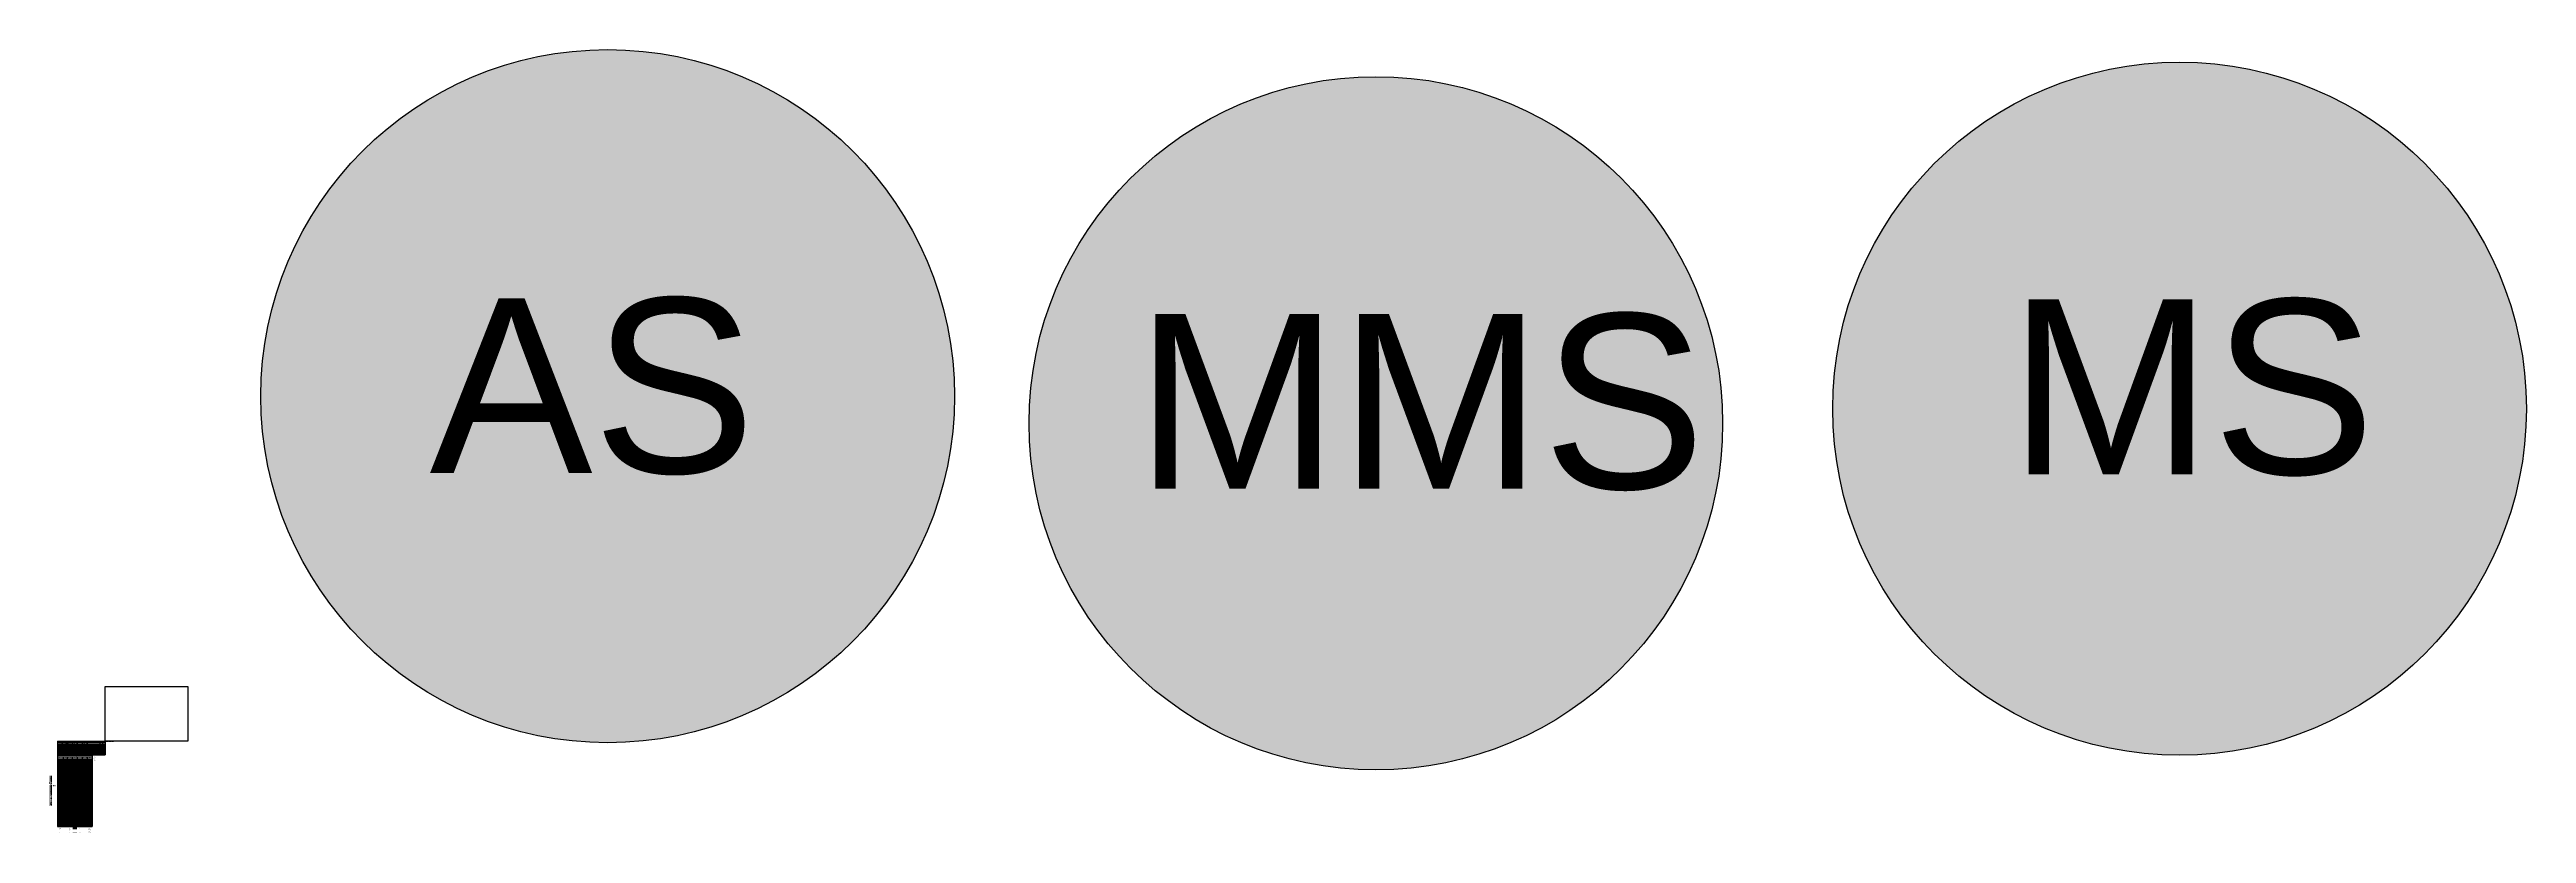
# Model space of a CAD drawing. Header units: feet. Extents: x -21 to 907, y -35 to 259.
import ezdxf
from ezdxf.enums import TextEntityAlignment as Align
from ezdxf.lldxf.tags import DXFTag

# ---------------------------------------------------------------- set-up
doc = ezdxf.new("R2010")
doc.units = ezdxf.units.FT
doc.header["$MEASUREMENT"] = 0
for name, pattern in [('DASHDOTX2', [2, 1, -0.5, 0, -0.5]), ('DASHED2', [0.375, 0.25, -0.125]), ('HIDDEN', [0.375, 0.25, -0.125]), ('PHANTOM2', [1.25, 0.625, -0.125, 0.125, -0.125, 0.125, -0.125]), ('PHANTOM4', [0.6875, 0.3125, 0.0625, -0.0625, 0.0625, -0.0625, 0.0625, -0.0625])]:
    doc.linetypes.add(name, pattern=pattern)
for name, color, linetype in [('G-ANNO-BOM', 1, 'Continuous'), ('G-ANNO-DEMO', 3, 'Continuous'), ('G-ANNO-DIMS', 1, 'Continuous'), ('G-ANNO-REV1', 2, 'Continuous'), ('G-ANNO-REV2', 2, 'Continuous'), ('G-ANNO-REV3', 2, 'Continuous'), ('G-ANNO-REV4', 2, 'Continuous'), ('G-ANNO-REV5', 2, 'Continuous'), ('G-ANNO-REV6', 2, 'Continuous'), ('G-ANNO-SECT', 2, 'Continuous'), ('G-ANNO-STMP', 2, 'Continuous'), ('G-ANNO-TEXT', 1, 'Continuous'), ('G-ANNO-TTBL', 1, 'Continuous'), ('G-ANNO-TTLE', 3, 'Continuous'), ('G-FUTR', 8, 'Continuous'), ('PV-AC-TRENCH', 12, 'ACTR'), ('PV-AG-DC1', 142, 'DC1'), ('PV-AG-DC2', 142, 'AGDC2'), ('PV-AG-DC3', 142, 'AGDC3'), ('PV-AG-DC4', 142, 'AGDC4'), ('PV-AG-LV1', 12, 'AGLV1'), ('PV-AG-LV2', 12, 'AGLV2'), ('PV-CAB', 102, 'CAB'), ('PV-CABL-120V', 14, '120V'), ('PV-CABL-208V', 14, '208V'), ('PV-CABL-480V', 14, '480V'), ('PV-CABL-FO', 130, 'FIBER'), ('PV-CABL-FO2', 210, 'FO ROUTING #2'), ('PV-CABL-FO3', 80, 'FO ROUTING #3'), ('PV-CABL-FO4', 170, 'FO ROUTING #4'), ('PV-CABL-G1', 159, 'G1'), ('PV-CABL-G2', 104, 'G2'), ('PV-CABL-G3', 112, 'G3'), ('PV-CABL-G4', 64, 'G4'), ('PV-CABL-MV1', 170, 'MV ROUTING #1'), ('PV-CABL-MV10', 130, 'MV ROUTING #10'), ('PV-CABL-MV11', 170, 'MV ROUTING #11'), ('PV-CABL-MV12', 210, 'MV ROUTING #12'), ('PV-CABL-MV2', 80, 'MV ROUTING #2'), ('PV-CABL-MV3', 210, 'MV ROUTING #3'), ('PV-CABL-MV4', 10, 'MV ROUTING #4'), ('PV-CABL-MV5', 130, 'MV ROUTING #5'), ('PV-CABL-MV6', 170, 'MV ROUTING #6'), ('PV-CABL-MV7', 80, 'MV ROUTING #7'), ('PV-CABL-MV8', 210, 'MV ROUTING #8'), ('PV-CABL-MV9', 10, 'MV ROUTING #9'), ('PV-CATV5', 122, 'CATV5'), ('PV-CATV6', 122, 'CATV6'), ('PV-COMM-CU', 42, 'DASHED2'), ('PV-COMM-EQUIP', 52, 'COMMUNICATION'), ('PV-DC-EQUP', 22, 'Continuous'), ('PV-DC-TRENCH', 12, 'DCTR'), ('PV-EQUIPM', 255, 'Continuous'), ('PV-GRND-CONN', 94, 'Continuous'), ('PV-HARN', 94, 'Continuous'), ('PV-HR', 74, 'Continuous'), ('PV-INSTRUMENTATION', 7, 'Continuous'), ('PV-INVERTER BOUNDARY', 74, 'PHANTOM4'), ('PV-LV-EQUP', 212, 'Continuous'), ('PV-LV-TRENCH', 12, 'LVTR'), ('PV-MESS-CABL', 102, 'MESSENGER'), ('PV-MV-EQUIP', 162, 'Continuous'), ('PV-OH-MV', 94, 'OVERHEAD'), ('PV-PCS-PAD', 152, 'Continuous'), ('PV-RACK', 132, 'Continuous'), ('PV-SCH-40', 132, 'Continuous'), ('PV-SCH80', 212, 'HIDDEN'), ('PV-TRNK', 212, 'PHANTOM4'), ('PV-UG-DC1', 190, 'UGDC1'), ('PV-UG-DC2', 190, 'UGDC2'), ('PV-UG-DC3', 190, 'UGDC3'), ('PV-UG-DC4', 190, 'UGDC4'), ('PV-UG-LV1', 122, 'UGLV1'), ('PV-UG-LV2', 122, 'UGLV2'), ('PV-VNDR', 8, 'Continuous'), ('PV-WIRE MANAGEMENT', 132, 'Continuous')]:
    doc.layers.add(name, color=color, linetype=linetype)
for name, color, linetype, lineweight in [('G-ANNO-HOLD', 30, 'PHANTOM4', 90), ('PV-FENCE', 5, 'FENCELINE1', 20), ('PV-PCS BOUNDARY', 224, 'DASHED2', 90), ('PV-REGION BOUNDARIES', 232, 'Continuous', 90)]:
    doc.layers.add(name, color=color, linetype=linetype, lineweight=lineweight)
doc.layers.add('PV-DC-CABL-UG', color=6, linetype='DC_CABLE', true_color=0xff00ff)
doc.styles.add('NEI-A', font='arial.ttf')
doc.styles.get("Standard").update_dxf_attribs({"font": 'arial.ttf'})
tags = doc.linetypes.add('120V', pattern='A,0.176989,-0.050727,["120V",NEI-A,S=0.1,R=0,X=0,Y=-0.05],-0.379482,0.176989', length=0.784187).pattern_tags.tags
tags[6] = DXFTag(74, 10)
tags = doc.linetypes.add('208V', pattern='A,0.176989,-0.050727,["208V",NEI-A,S=0.1,R=0,X=0,Y=-0.05],-0.379482,0.176989', length=0.784187).pattern_tags.tags
tags[6] = DXFTag(74, 10)
tags = doc.linetypes.add('480V', pattern='A,0.176989,-0.050727,["480V",NEI-A,S=0.1,R=0,X=0,Y=-0.05],-0.379482,0.176989', length=0.784187).pattern_tags.tags
tags[6] = DXFTag(74, 10)
tags = doc.linetypes.add('ACTR', pattern='A,0.176989,-0.00441,["AC TR",NEI-A,S=0.1,R=0,X=0,Y=-0.05],-0.425798,0.176989', length=0.784186).pattern_tags.tags
tags[6] = DXFTag(74, 10)
tags = doc.linetypes.add('AGDC2', pattern='A,0.176989,-0.035266,["DC2",NEI-A,S=0.1,R=0,X=0,Y=-0.05],-0.314734,0.176989', length=0.703978).pattern_tags.tags
tags[6] = DXFTag(74, 10)
tags = doc.linetypes.add('AGDC3', pattern='A,0.176989,-0.035266,["DC3",NEI-A,S=0.1,R=0,X=0,Y=-0.05],-0.314734,0.176989', length=0.703978).pattern_tags.tags
tags[6] = DXFTag(74, 10)
tags = doc.linetypes.add('AGDC4', pattern='A,0.176989,-0.035266,["DC4",NEI-A,S=0.1,R=0,X=0,Y=-0.05],-0.314734,0.176989', length=0.703978).pattern_tags.tags
tags[6] = DXFTag(74, 10)
tags = doc.linetypes.add('AGLV1', pattern='A,0.176989,-0.050716,["LV1",NEI-A,S=0.1,R=0,X=0,Y=-0.05],-0.299284,0.176989', length=0.703978).pattern_tags.tags
tags[6] = DXFTag(74, 10)
tags = doc.linetypes.add('AGLV2', pattern='A,0.176989,-0.050716,["LV2",NEI-A,S=0.1,R=0,X=0,Y=-0.05],-0.299284,0.176989', length=0.703978).pattern_tags.tags
tags[6] = DXFTag(74, 10)
tags = doc.linetypes.add('CAB', pattern='A,0.176989,-0.031378,["CAB",NEI-A,S=0.1,R=0,X=0,Y=-0.05],-0.318622,0.176989', length=0.703978).pattern_tags.tags
tags[6] = DXFTag(74, 10)
tags = doc.linetypes.add('CATV5', pattern='A,0.18216,-0.054518,["CATV5",NEI-A,S=0.1,R=0,X=0,Y=-0.05],-0.505136,0.176989', length=0.918803).pattern_tags.tags
tags[6] = DXFTag(74, 10)
tags = doc.linetypes.add('CATV6', pattern='A,0.18216,-0.054518,["CATV6",NEI-A,S=0.1,R=0,X=0,Y=-0.05],-0.505136,0.176989', length=0.918803).pattern_tags.tags
tags[6] = DXFTag(74, 10)
tags = doc.linetypes.add('COMMS', pattern='A,0,-2.4e-05,0.176985,-0.034911,["COMMS",NEI-A,S=0.1,R=0.359014,X=0,Y=-0.049632],-0.572284,0.176985,-4e-06', length=0.961193).pattern_tags.tags
tags[10] = DXFTag(74, 10)
doc.linetypes.add('COMMUNICATION', pattern='A,0.45,-0.25,["COM",Standard,S=0.1,R=0,X=-0.15,Y=-0.05],-0.3', length=1)
tags = doc.linetypes.add('DC1', pattern='A,0.176989,-0.035266,["DC1",NEI-A,S=0.1,R=0,X=0,Y=-0.05],-0.314734,0.176989', length=0.703978).pattern_tags.tags
tags[6] = DXFTag(74, 10)
doc.linetypes.add('DC_CABLE', pattern='A,1,-0.2,["DC",Standard,S=0.1,R=0,X=-0.1,Y=-0.05],-0.2', length=1.4)
tags = doc.linetypes.add('DCTR', pattern='A,0.176989,-0.000454,["DC TR",NEI-A,S=0.1,R=0,X=0,Y=-0.05],-0.429755,0.176989', length=0.784187).pattern_tags.tags
tags[6] = DXFTag(74, 10)
doc.linetypes.add('FENCELINE1', pattern='A,0.25,-0.1,[133,ltypeshp.shx,S=0.1,R=0,X=-0.1,Y=0],-0.1,1', length=1.45)
tags = doc.linetypes.add('FIBER', pattern='A,0.376989,-0.053001,["FO",NEI-A,S=0.1,R=0,X=0,Y=-0.05],-0.246999,0.376989', length=1.053978).pattern_tags.tags
tags[6] = DXFTag(74, 10)
tags = doc.linetypes.add('FO ROUTING #2', pattern='A,1,-0.25,0,0.1,-0.25,["FO2",NEI-A,S=0.5,R=0,X=0,Y=-0.2],-1.5', length=3.1).pattern_tags.tags
tags[12] = DXFTag(74, 10)
tags = doc.linetypes.add('FO ROUTING #3', pattern='A,1,-0.25,0,0.1,-0.25,["FO3",NEI-A,S=0.5,R=0,X=0,Y=-0.2],-1.5', length=3.1).pattern_tags.tags
tags[12] = DXFTag(74, 10)
tags = doc.linetypes.add('FO ROUTING #4', pattern='A,1,-0.25,0,0.1,-0.25,["FO4",NEI-A,S=0.5,R=0,X=0,Y=-0.2],-1.5', length=3.1).pattern_tags.tags
tags[12] = DXFTag(74, 10)
tags = doc.linetypes.add('G1', pattern='A,0.176989,-0.056821,["G1",NEI-A,S=0.1,R=0,X=0,Y=-0.05],-0.243179,0.176989', length=0.653978).pattern_tags.tags
tags[6] = DXFTag(74, 10)
tags = doc.linetypes.add('G2', pattern='A,0.176989,-0.056821,["G2",NEI-A,S=0.1,R=0,X=0,Y=-0.05],-0.243179,0.176989', length=0.653978).pattern_tags.tags
tags[6] = DXFTag(74, 10)
tags = doc.linetypes.add('G3', pattern='A,0.176989,-0.056821,["G3",NEI-A,S=0.1,R=0,X=0,Y=-0.05],-0.243179,0.176989', length=0.653978).pattern_tags.tags
tags[6] = DXFTag(74, 10)
tags = doc.linetypes.add('G4', pattern='A,0.176989,-0.056821,["G4",NEI-A,S=0.1,R=0,X=0,Y=-0.05],-0.243179,0.176989', length=0.653978).pattern_tags.tags
tags[6] = DXFTag(74, 10)
tags = doc.linetypes.add('LVTR', pattern='A,0.176989,-0.015904,["LV TR",NEI-A,S=0.1,R=0,X=0,Y=-0.05],-0.414304,0.176989', length=0.784186).pattern_tags.tags
tags[6] = DXFTag(74, 10)
tags = doc.linetypes.add('MESSENGER', pattern='A,0.176989,-0.031547,["MESS",NEI-A,S=0.1,R=0,X=0,Y=-0.05],-0.429956,0.176989', length=0.815481).pattern_tags.tags
tags[6] = DXFTag(74, 10)
tags = doc.linetypes.add('MV ROUTING #1', pattern='A,1,-0.25,0,0.1,-0.25,["MV1",NEI-A,S=0.5,R=0,X=0,Y=-0.2],-1.5', length=3.1).pattern_tags.tags
tags[12] = DXFTag(74, 10)
tags = doc.linetypes.add('MV ROUTING #10', pattern='A,1,-0.25,0,0.1,-0.25,["MV10",NEI-A,S=0.5,R=0,X=0,Y=-0.2],-1.99', length=3.59).pattern_tags.tags
tags[12] = DXFTag(74, 10)
tags = doc.linetypes.add('MV ROUTING #11', pattern='A,1,-0.25,0,0.1,-0.25,["MV11",NEI-A,S=0.5,R=0,X=0,Y=-0.2],-1.99', length=3.59).pattern_tags.tags
tags[12] = DXFTag(74, 10)
tags = doc.linetypes.add('MV ROUTING #12', pattern='A,1,-0.25,0,0.1,-0.25,["MV12",NEI-A,S=0.5,R=0,X=0,Y=-0.2],-1.99', length=3.59).pattern_tags.tags
tags[12] = DXFTag(74, 10)
tags = doc.linetypes.add('MV ROUTING #2', pattern='A,1,-0.25,0,0.1,-0.25,["MV2",NEI-A,S=0.5,R=0,X=0,Y=-0.2],-1.5', length=3.1).pattern_tags.tags
tags[12] = DXFTag(74, 10)
tags = doc.linetypes.add('MV ROUTING #3', pattern='A,1,-0.25,0,0.1,-0.25,["MV3",NEI-A,S=0.5,R=0,X=0,Y=-0.2],-1.5', length=3.1).pattern_tags.tags
tags[12] = DXFTag(74, 10)
tags = doc.linetypes.add('MV ROUTING #4', pattern='A,1,-0.25,0,0.1,-0.25,["MV4",NEI-A,S=0.5,R=0,X=0,Y=-0.2],-1.5', length=3.1).pattern_tags.tags
tags[12] = DXFTag(74, 10)
tags = doc.linetypes.add('MV ROUTING #5', pattern='A,1,-0.25,0,0.1,-0.25,["MV5",NEI-A,S=0.5,R=0,X=0,Y=-0.2],-1.5', length=3.1).pattern_tags.tags
tags[12] = DXFTag(74, 10)
tags = doc.linetypes.add('MV ROUTING #6', pattern='A,1,-0.25,0,0.1,-0.25,["MV6",NEI-A,S=0.5,R=0,X=0,Y=-0.2],-1.5', length=3.1).pattern_tags.tags
tags[12] = DXFTag(74, 10)
tags = doc.linetypes.add('MV ROUTING #7', pattern='A,1,-0.25,0,0.1,-0.25,["MV7",NEI-A,S=0.5,R=0,X=0,Y=-0.2],-1.5', length=3.1).pattern_tags.tags
tags[12] = DXFTag(74, 10)
tags = doc.linetypes.add('MV ROUTING #8', pattern='A,1,-0.25,0,0.1,-0.25,["MV8",NEI-A,S=0.5,R=0,X=0,Y=-0.2],-1.5', length=3.1).pattern_tags.tags
tags[12] = DXFTag(74, 10)
tags = doc.linetypes.add('MV ROUTING #9', pattern='A,1,-0.25,0,0.1,-0.25,["MV9",NEI-A,S=0.5,R=0,X=0,Y=-0.2],-1.5', length=3.1).pattern_tags.tags
tags[12] = DXFTag(74, 10)
tags = doc.linetypes.add('OVERHEAD', pattern='A,0.226989,-0.048636,["OHE",NEI-A,S=0.1,R=0,X=0,Y=-0.05],-0.351364,0.226989', length=0.853978).pattern_tags.tags
tags[6] = DXFTag(74, 10)
tags = doc.linetypes.add('UGDC1', pattern='A,0.176989,-0.035266,["DC1",NEI-A,S=0.1,R=0,X=0,Y=-0.05],-0.314734,0.176989', length=0.703978).pattern_tags.tags
tags[6] = DXFTag(74, 10)
tags = doc.linetypes.add('UGDC2', pattern='A,0.176989,-0.035266,["DC2",NEI-A,S=0.1,R=0,X=0,Y=-0.05],-0.314734,0.176989', length=0.703978).pattern_tags.tags
tags[6] = DXFTag(74, 10)
tags = doc.linetypes.add('UGDC3', pattern='A,0.176989,-0.035266,["DC3",NEI-A,S=0.1,R=0,X=0,Y=-0.05],-0.314734,0.176989', length=0.703978).pattern_tags.tags
tags[6] = DXFTag(74, 10)
tags = doc.linetypes.add('UGDC4', pattern='A,0.176989,-0.035266,["DC4",NEI-A,S=0.1,R=0,X=0,Y=-0.05],-0.314734,0.176989', length=0.703978).pattern_tags.tags
tags[6] = DXFTag(74, 10)
tags = doc.linetypes.add('UGLV1', pattern='A,0.176989,-0.050716,["LV1",NEI-A,S=0.1,R=0,X=0,Y=-0.05],-0.299284,0.176989', length=0.703978).pattern_tags.tags
tags[6] = DXFTag(74, 10)
tags = doc.linetypes.add('UGLV2', pattern='A,0.176989,-0.050716,["LV2",NEI-A,S=0.1,R=0,X=0,Y=-0.05],-0.299284,0.176989', length=0.703978).pattern_tags.tags
tags[6] = DXFTag(74, 10)

# ---------------------------------------------------------------- blocks, each defined once
blk = doc.blocks.new('*T7')
at = {"color": 0, "linetype": 'ByBlock', "lineweight": -2, "transparency": 16777216}
for p, q in [((0, 0), (13.1, 0)), ((0, 0), (0, -26.74)), ((13.1, 0), (13.1, -26.74)), ((0, -0.53), (13.1, -0.53)), ((0, -1.26), (13.1, -1.26)), ((0, -1.69), (13.1, -1.69)), ((0, -2.12), (13.1, -2.12)), ((0, -2.55), (13.1, -2.55)), ((0, -2.98), (13.1, -2.98)), ((0, -3.42), (13.1, -3.42)), ((0, -3.85), (13.1, -3.85)), ((0, -4.28), (13.1, -4.28)), ((0, -4.71), (13.1, -4.71)), ((0, -5.14), (13.1, -5.14)), ((0, -5.58), (13.1, -5.58)), ((0, -6.01), (13.1, -6.01)), ((0, -6.44), (13.1, -6.44)), ((0, -6.87), (13.1, -6.87)), ((0, -7.3), (13.1, -7.3)), ((0, -7.74), (13.1, -7.74)), ((0, -8.17), (13.1, -8.17)), ((0, -8.6), (13.1, -8.6)), ((0, -9.03), (13.1, -9.03)), ((2.13, -0.53), (2.13, -26.74)), ((3.74, -0.53), (3.74, -26.74)), ((5.61, -0.53), (5.61, -26.74)), ((7.49, -0.53), (7.49, -26.74)), ((9.36, -0.53), (9.36, -26.74)), ((11.23, -0.53), (11.23, -26.74)), ((0, -9.46), (13.1, -9.46)), ((0, -9.89), (13.1, -9.89)), ((0, -10.33), (13.1, -10.33)), ((0, -10.76), (13.1, -10.76)), ((0, -11.19), (13.1, -11.19)), ((0, -11.62), (13.1, -11.62)), ((0, -12.05), (13.1, -12.05)), ((0, -12.49), (13.1, -12.49)), ((0, -12.92), (13.1, -12.92)), ((0, -13.35), (13.1, -13.35)), ((0, -13.78), (13.1, -13.78)), ((0, -14.21), (13.1, -14.21)), ((0, -14.65), (13.1, -14.65)), ((0, -15.08), (13.1, -15.08)), ((0, -15.51), (13.1, -15.51)), ((0, -15.94), (13.1, -15.94)), ((0, -16.37), (13.1, -16.37)), ((0, -16.81), (13.1, -16.81)), ((0, -17.24), (13.1, -17.24)), ((0, -17.67), (13.1, -17.67)), ((0, -18.1), (13.1, -18.1)), ((0, -18.53), (13.1, -18.53)), ((0, -18.96), (13.1, -18.96)), ((0, -19.4), (13.1, -19.4)), ((0, -19.83), (13.1, -19.83)), ((0, -20.26), (13.1, -20.26)), ((0, -20.69), (13.1, -20.69)), ((0, -21.12), (13.1, -21.12)), ((0, -21.56), (13.1, -21.56)), ((0, -21.99), (13.1, -21.99)), ((0, -22.42), (13.1, -22.42)), ((0, -22.85), (13.1, -22.85)), ((0, -23.28), (13.1, -23.28)), ((0, -23.72), (13.1, -23.72)), ((0, -24.15), (13.1, -24.15)), ((0, -24.58), (13.1, -24.58)), ((0, -25.01), (13.1, -25.01)), ((0, -25.44), (13.1, -25.44)), ((0, -25.88), (13.1, -25.88)), ((0, -26.31), (13.1, -26.31)), ((0, -26.74), (13.1, -26.74))]:
    blk.add_line(p, q, dxfattribs=at)
at = {"color": 0, "transparency": 16777216, "attachment_point": 5, "style": 'NEI-A'}
for s, insert, char_height, width in [('LAYER NAME', (1.06, -0.89), 0.15, 2.0069), ('LAYER COLOR', (2.94, -0.89), 0.15, 1.4964), ('PLOT COLOR', (4.68, -0.89), 0.15, 1.7516), ('PV ELECTRICAL', (6.55, -0.26), 0.2, 12.9813), ('LINE TYPE', (6.55, -0.89), 0.15, 1.7516), ('LINE WEIGHT (IN.)', (8.42, -0.89), 0.15, 1.7516), ('SCREENING', (10.29, -0.89), 0.15, 1.7516), ('NOTES', (12.17, -0.89), 0.15, 1.7516)]:
    blk.add_mtext(s, dxfattribs=dict(at, insert=insert, char_height=char_height, width=width))
blk = doc.blocks.new('*T6')
at = {"color": 0, "linetype": 'ByBlock', "lineweight": -2, "transparency": 16777216}
for p, q in [((0, 0), (17.9, 0)), ((0, 0), (0, -5.07)), ((17.9, 0), (17.9, -5.07)), ((0, -0.45), (17.9, -0.45)), ((0, -1.11), (17.9, -1.11)), ((0, -1.47), (17.9, -1.47)), ((0, -1.83), (17.9, -1.83)), ((0, -2.19), (17.9, -2.19)), ((0, -2.55), (17.9, -2.55)), ((0, -2.91), (17.9, -2.91)), ((0, -3.27), (17.9, -3.27)), ((0, -3.63), (17.9, -3.63)), ((0, -3.99), (17.9, -3.99)), ((0, -4.35), (17.9, -4.35)), ((0, -4.71), (17.9, -4.71)), ((0, -5.07), (17.9, -5.07)), ((1.87, -0.45), (1.87, -5.07)), ((3.74, -0.45), (3.74, -5.07)), ((5.61, -0.45), (5.61, -5.07)), ((7.49, -0.45), (7.49, -5.07)), ((9.36, -0.45), (9.36, -5.07)), ((11.23, -0.45), (11.23, -5.07)), ((12.78, -1.11), (12.78, -5.07)), ((14.34, -1.11), (14.34, -5.07)), ((15.9, -0.45), (15.9, -5.07))]:
    blk.add_line(p, q, dxfattribs=at)
at = {"color": 0, "transparency": 16777216, "attachment_point": 5, "style": 'NEI-A'}
for s, insert, char_height, width in [('LAYER NAME', (0.94, -0.78), 0.15, 1.7516), ('LAYER COLOR', (2.81, -0.78), 0.15, 1.7516), ('PLOT COLOR', (4.68, -0.78), 0.15, 1.7516), ('LINE TYPE', (6.55, -0.78), 0.15, 1.7516), ('LINE WEIGHT (IN.)', (8.42, -0.78), 0.15, 1.7516), ('GENERAL', (8.95, -0.23), 0.2, 17.7751), ('SCREENING', (10.29, -0.78), 0.15, 1.7516), ('TEXT SIZES (IN.)', (13.56, -0.78), 0.15, 4.5454), ('NOTES', (16.9, -0.78), 0.15, 1.88)]:
    blk.add_mtext(s, dxfattribs=dict(at, insert=insert, char_height=char_height, width=width))
blk = doc.blocks.new('ARRAY SENSOR')
at = {"layer": 'G-ANNO-TEXT', "true_color": 0xffffff}
h = blk.add_hatch(color=7, dxfattribs=at)
h.dxf.hatch_style = 1
edge = h.paths.add_edge_path()
edge.add_arc((0, 0), 129.97, 0, 360)
h.paths.add_polyline_path([(77.42, -55.74), (-16.21, 73.97)], flags=16)
at = {"layer": 'G-ANNO-TEXT', "color": 160}
blk.add_circle((0, 0), 129.97, dxfattribs=at)
at = {"layer": 'G-ANNO-TEXT', "color": 160, "insert": (-66.73, 36.75), "char_height": 65.555, "width": 169.2796, "attachment_point": 1, "style": 'NEI-A'}
blk.add_mtext('AS', dxfattribs=at)
blk = doc.blocks.new('MAIN METEORLOGICAL STATION')
at = {"layer": 'G-ANNO-TEXT', "true_color": 0xffffff}
h = blk.add_hatch(color=7, dxfattribs=at)
h.dxf.hatch_style = 1
edge = h.paths.add_edge_path()
edge.add_arc((0, 0), 129.97, 0, 360)
h.paths.add_polyline_path([(77.42, -55.74), (-16.21, 73.97)], flags=16)
at = {"layer": 'G-ANNO-TEXT', "color": 210}
blk.add_circle((0, 0), 129.97, dxfattribs=at)
at = {"layer": 'G-ANNO-TEXT', "color": 210, "insert": (-90.12, 41.01), "char_height": 65.555, "width": 169.2796, "attachment_point": 1, "style": 'NEI-A'}
blk.add_mtext('MMS', dxfattribs=at)

msp = doc.modelspace()

# ---------------------------------------------------------------- hatches: boundary and pattern name
at = {"layer": 'G-ANNO-TEXT', "true_color": 0xffffff}
h = msp.add_hatch(color=7, dxfattribs=at)
h.dxf.hatch_style = 1
edge = h.paths.add_edge_path()
edge.add_arc((777.42, 124.7), 129.97, 0, 360)
h.paths.add_polyline_path([(854.84, 68.96), (761.21, 198.67)], flags=16)

# ---------------------------------------------------------------- linework, layer by layer
for p, q in [((0, 0), (0, -3)), ((0.4, 0), (0.6, 0)), ((0.68, 0), (0.88, 0)), ((0.96, 0), (1.16, 0)), ((1.39, 0), (1.59, 0)), ((1.67, 0), (1.87, 0)), ((1.95, 0), (2.15, 0)), ((2.38, 0), (2.58, 0)), ((2.65, 0), (2.85, 0)), ((2.93, 0), (3.13, 0))]:
    msp.add_line(p, q)
at = {"layer": 'Defpoints', "linetype": 'Continuous'}
for p, q in [((-20.82, -15.45), (-20.64, -15.45)), ((-20.82, -15.67), (-20.64, -15.67)), ((-20.76, -15.26), (-20.53, -15.26)), ((-20.69, -16.64), (-20.51, -16.64)), ((-20.69, -17.12), (-20.51, -17.12)), ((-20.69, -17.53), (-20.51, -17.53)), ((-20.69, -17.91), (-20.51, -17.91)), ((-20.69, -18.29), (-20.51, -18.29)), ((-20.66, -13.14), (-20.48, -13.14)), ((-20.66, -13.54), (-20.48, -13.54)), ((-20.66, -14), (-20.48, -14)), ((-20.66, -14.5), (-20.48, -14.5)), ((-20.66, -14.87), (-20.48, -14.87)), ((-20.18, -13.14), (-20.01, -13.14)), ((-20.18, -13.54), (-20.01, -13.54)), ((-20.18, -14), (-20.01, -14)), ((-20.18, -14.5), (-20.01, -14.5)), ((-20.18, -14.87), (-20.01, -14.87)), ((-20.16, -16.64), (-19.98, -16.64)), ((-20.16, -17.12), (-19.98, -17.12)), ((-20.16, -17.53), (-19.98, -17.53)), ((-20.16, -17.91), (-19.98, -17.91)), ((-20.16, -18.29), (-19.98, -18.29)), ((-20.13, -15.26), (-19.91, -15.26)), ((-20.08, -15.45), (-19.9, -15.45)), ((-20.08, -15.67), (-19.9, -15.67)), ((-20.72, -20.09), (-20.55, -20.09)), ((-20.72, -20.44), (-20.54, -20.44)), ((-20.72, -20.78), (-20.55, -20.78)), ((-20.71, -23.91), (-20.53, -23.91)), ((-20.69, -18.68), (-20.51, -18.68)), ((-20.69, -18.99), (-20.51, -18.99)), ((-20.69, -19.33), (-20.51, -19.33)), ((-20.69, -19.75), (-20.51, -19.75)), ((-20.69, -22.86), (-20.52, -22.86)), ((-20.69, -23.1), (-20.52, -23.1)), ((-20.69, -23.3), (-20.52, -23.3)), ((-20.69, -23.62), (-20.51, -23.62)), ((-20.66, -21.29), (-20.48, -21.29)), ((-20.18, -21.29), (-20.01, -21.29)), ((-20.16, -18.68), (-19.98, -18.68)), ((-20.16, -18.99), (-19.98, -18.99)), ((-20.16, -19.33), (-19.98, -19.33)), ((-20.16, -19.75), (-19.98, -19.75)), ((-20.16, -23.62), (-19.98, -23.62)), ((-20.12, -20.09), (-19.94, -20.09)), ((-20.12, -20.78), (-19.94, -20.78)), ((-20.11, -20.44), (-19.94, -20.44)), ((-20.09, -22.86), (-19.91, -22.86)), ((-20.09, -23.1), (-19.91, -23.1)), ((-20.09, -23.3), (-19.91, -23.3)), ((-20.07, -23.91), (-19.9, -23.91))]:
    msp.add_line(p, q, dxfattribs=at)
at = {"layer": 'Defpoints', "linetype": 'DASHDOTX2', "ltscale": 0.1}
for p, q in [((-20.75, -16.02), (-20.46, -16.02)), ((-20.2, -16.02), (-19.91, -16.02)), ((-19.64, -16.64), (-19.35, -16.64)), ((-19.01, -16.64), (-18.72, -16.64))]:
    msp.add_line(p, q, dxfattribs=at)
at = {"layer": 'Defpoints', "linetype": 'Continuous', "lineweight": -3}
for p, q in [((-20.72, -21.76), (-20.55, -21.76)), ((-20.72, -22.17), (-20.55, -22.17)), ((-20.71, -22.57), (-20.54, -22.57)), ((-20.12, -21.76), (-19.94, -21.76)), ((-20.12, -22.17), (-19.94, -22.17)), ((-20.11, -22.57), (-19.93, -22.57))]:
    msp.add_line(p, q, dxfattribs=at)
at = {"layer": 'Defpoints', "color": 5}
msp.add_lwpolyline([(0, 20.5), (31, 20.5), (31, 0), (0, 0)], close=True, dxfattribs=at)
at = {"layer": 'G-ANNO-BOM'}
msp.add_line((-11.94, -1.29), (-10.74, -1.29), dxfattribs=at)
at = {"layer": 'G-ANNO-DEMO'}
msp.add_line((-11.94, -2.03), (-10.74, -2.03), dxfattribs=at)
at = {"layer": 'G-ANNO-DIMS'}
msp.add_line((-11.94, -1.65), (-10.74, -1.65), dxfattribs=at)
at = {"layer": 'G-ANNO-HOLD'}
msp.add_line((-11.94, -2.73), (-10.74, -2.73), dxfattribs=at)
at = {"layer": 'G-ANNO-REV1'}
msp.add_line((-11.94, -3.09), (-10.74, -3.09), dxfattribs=at)
at = {"layer": 'G-ANNO-SECT'}
msp.add_line((-11.94, -3.45), (-10.74, -3.45), dxfattribs=at)
at = {"layer": 'G-ANNO-STMP'}
msp.add_line((-11.94, -3.81), (-10.74, -3.81), dxfattribs=at)
at = {"layer": 'G-ANNO-TEXT'}
msp.add_line((-11.94, -4.17), (-10.74, -4.17), dxfattribs=at)
at = {"layer": 'G-ANNO-TEXT', "color": 10}
msp.add_circle((777.42, 124.7), 129.97, dxfattribs=at)
at = {"layer": 'G-ANNO-TTBL'}
msp.add_line((-11.94, -4.53), (-10.74, -4.53), dxfattribs=at)
at = {"layer": 'G-ANNO-TTLE'}
msp.add_line((-11.94, -4.89), (-10.74, -4.89), dxfattribs=at)
at = {"layer": 'G-FUTR'}
msp.add_line((-11.95, -2.36), (-10.74, -2.36), dxfattribs=at)
at = {"layer": 'PV-AC-TRENCH'}
msp.add_line((-12.14, -21.43), (-10.55, -21.43), dxfattribs=at)
at = {"layer": 'PV-AG-DC1'}
msp.add_lwpolyline([(-12.13, -6.7), (-10.53, -6.7)], dxfattribs=at)
at = {"layer": 'PV-AG-DC2'}
msp.add_lwpolyline([(-12.13, -7.14), (-10.53, -7.14)], dxfattribs=at)
at = {"layer": 'PV-AG-DC3'}
msp.add_lwpolyline([(-12.13, -7.62), (-10.53, -7.62)], dxfattribs=at)
msp.add_lwpolyline([(-12.13, -7.62), (-10.53, -7.62)], dxfattribs=at)
at = {"layer": 'PV-AG-DC4'}
msp.add_lwpolyline([(-12.07, -8.09), (-10.47, -8.09)], dxfattribs=at)
at = {"layer": 'PV-AG-LV1'}
msp.add_lwpolyline([(-12.07, -8.49), (-10.47, -8.49)], dxfattribs=at)
at = {"layer": 'PV-AG-LV2'}
msp.add_lwpolyline([(-12.07, -8.85), (-10.47, -8.85)], dxfattribs=at)
at = {"layer": 'PV-CAB'}
msp.add_lwpolyline([(-12.07, -9.33), (-10.48, -9.33)], dxfattribs=at)
at = {"layer": 'PV-CABL-120V'}
msp.add_lwpolyline([(-12.07, -9.69), (-10.48, -9.69)], dxfattribs=at)
at = {"layer": 'PV-CABL-208V'}
msp.add_lwpolyline([(-12.07, -10.07), (-10.48, -10.07)], dxfattribs=at)
at = {"layer": 'PV-CABL-480V'}
msp.add_lwpolyline([(-12.07, -10.59), (-10.48, -10.59)], dxfattribs=at)
at = {"layer": 'PV-CABL-FO', "const_width": 0.05}
msp.add_lwpolyline([(-12.1, -31.78), (-10.51, -31.78)], dxfattribs=at)
at = {"layer": 'PV-CABL-FO2', "ltscale": 0.2, "const_width": 0.05}
msp.add_lwpolyline([(-12.1, -33.18), (-10.51, -33.18)], dxfattribs=at)
at = {"layer": 'PV-CABL-FO3', "ltscale": 0.2, "const_width": 0.05}
msp.add_lwpolyline([(-12.1, -33.62), (-10.51, -33.62)], dxfattribs=at)
at = {"layer": 'PV-CABL-FO4', "ltscale": 0.2, "const_width": 0.05}
msp.add_lwpolyline([(-12.1, -34.07), (-10.51, -34.07)], dxfattribs=at)
at = {"layer": 'PV-CABL-G1', "linetype": 'G1'}
msp.add_lwpolyline([(-12.13, -11.1), (-10.53, -11.1)], dxfattribs=at)
at = {"layer": 'PV-CABL-G2', "linetype": 'G2'}
msp.add_lwpolyline([(-12.13, -11.45), (-10.53, -11.45)], dxfattribs=at)
at = {"layer": 'PV-CABL-G3'}
msp.add_lwpolyline([(-12.13, -11.91), (-10.53, -11.91)], dxfattribs=at)
at = {"layer": 'PV-CABL-G4', "linetype": 'G4'}
msp.add_lwpolyline([(-12.11, -12.3), (-10.52, -12.3)], dxfattribs=at)
at = {"layer": 'PV-CABL-MV1', "ltscale": 0.2, "const_width": 0.05, "flags": 128}
msp.add_lwpolyline([(-12.07, -25.77), (-10.69, -25.77)], dxfattribs=at)
at = {"layer": 'PV-CABL-MV10', "ltscale": 0.2, "const_width": 0.05, "flags": 128}
msp.add_lwpolyline([(-12.07, -29.66), (-10.69, -29.66)], dxfattribs=at)
at = {"layer": 'PV-CABL-MV11', "ltscale": 0.2, "const_width": 0.05, "flags": 128}
msp.add_lwpolyline([(-12.07, -30.07), (-10.7, -30.07)], dxfattribs=at)
at = {"layer": 'PV-CABL-MV12', "ltscale": 0.2, "const_width": 0.05, "flags": 128}
msp.add_lwpolyline([(-12.07, -30.54), (-10.7, -30.54)], dxfattribs=at)
at = {"layer": 'PV-CABL-MV2', "ltscale": 0.2, "const_width": 0.05, "flags": 128}
msp.add_lwpolyline([(-12.07, -26.19), (-10.69, -26.19)], dxfattribs=at)
at = {"layer": 'PV-CABL-MV3', "ltscale": 0.2, "const_width": 0.05, "flags": 128}
msp.add_lwpolyline([(-12.07, -26.61), (-10.7, -26.61)], dxfattribs=at)
at = {"layer": 'PV-CABL-MV4', "ltscale": 0.2, "const_width": 0.05, "flags": 128}
msp.add_lwpolyline([(-12.07, -26.97), (-10.7, -26.97)], dxfattribs=at)
at = {"layer": 'PV-CABL-MV5', "ltscale": 0.2, "const_width": 0.05, "flags": 128}
msp.add_lwpolyline([(-12.07, -27.46), (-10.7, -27.46)], dxfattribs=at)
at = {"layer": 'PV-CABL-MV6', "ltscale": 0.2, "const_width": 0.05, "flags": 128}
msp.add_lwpolyline([(-12.07, -27.93), (-10.7, -27.93)], dxfattribs=at)
at = {"layer": 'PV-CABL-MV7', "ltscale": 0.2, "const_width": 0.05, "flags": 128}
msp.add_lwpolyline([(-12.07, -28.34), (-10.69, -28.34)], dxfattribs=at)
at = {"layer": 'PV-CABL-MV8', "ltscale": 0.2, "const_width": 0.05, "flags": 128}
msp.add_lwpolyline([(-12.07, -28.75), (-10.7, -28.75)], dxfattribs=at)
at = {"layer": 'PV-CABL-MV9', "ltscale": 0.2, "const_width": 0.05, "flags": 128}
msp.add_lwpolyline([(-12.07, -29.2), (-10.7, -29.2)], dxfattribs=at)
at = {"layer": 'PV-CATV5'}
msp.add_lwpolyline([(-12.12, -12.66), (-10.54, -12.66)], dxfattribs=at)
at = {"layer": 'PV-CATV6'}
msp.add_lwpolyline([(-12.13, -13.21), (-10.55, -13.21)], dxfattribs=at)
at = {"layer": 'PV-COMM-CU', "linetype": 'Continuous'}
msp.add_line((-12.12, -32.24), (-10.54, -32.24), dxfattribs=at)
at = {"layer": 'PV-COMM-EQUIP', "linetype": 'COMMS'}
msp.add_lwpolyline([(-12.13, -32.7), (-10.54, -32.7)], dxfattribs=at)
at = {"layer": 'PV-DC-CABL-UG', "const_width": 0.05}
msp.add_lwpolyline([(-12.1, -34.53), (-10.51, -34.53)], dxfattribs=at)
at = {"layer": 'PV-DC-EQUP'}
msp.add_line((-12.13, -13.65), (-10.54, -13.65), dxfattribs=at)
at = {"layer": 'PV-DC-TRENCH'}
msp.add_line((-12.13, -21.86), (-10.55, -21.86), dxfattribs=at)
at = {"layer": 'PV-EQUIPM', "color": 0}
msp.add_line((-12.13, -14.09), (-10.54, -14.09), dxfattribs=at)
at = {"layer": 'PV-FENCE', "ltscale": 0.5}
msp.add_line((-12.13, -14.51), (-10.54, -14.51), dxfattribs=at)
at = {"layer": 'PV-GRND-CONN'}
msp.add_line((-12.14, -14.95), (-10.54, -14.95), dxfattribs=at)
at = {"layer": 'PV-HARN'}
msp.add_line((-12.12, -15.39), (-10.53, -15.39), dxfattribs=at)
at = {"layer": 'PV-HR'}
msp.add_line((-12.13, -15.8), (-10.53, -15.8), dxfattribs=at)
at = {"layer": 'PV-INSTRUMENTATION'}
msp.add_line((-12.13, -16.23), (-10.54, -16.23), dxfattribs=at)
at = {"layer": 'PV-INVERTER BOUNDARY'}
msp.add_line((-12.13, -16.67), (-10.54, -16.67), dxfattribs=at)
at = {"layer": 'PV-LV-EQUP'}
msp.add_line((-12.13, -17.08), (-10.54, -17.08), dxfattribs=at)
at = {"layer": 'PV-LV-TRENCH'}
msp.add_line((-12.13, -22.22), (-10.55, -22.22), dxfattribs=at)
at = {"layer": 'PV-MESS-CABL'}
msp.add_lwpolyline([(-10.53, -17.54), (-12.13, -17.54)], dxfattribs=at)
at = {"layer": 'PV-MV-EQUIP'}
msp.add_line((-12.13, -17.96), (-10.54, -17.96), dxfattribs=at)
at = {"layer": 'PV-OH-MV'}
msp.add_lwpolyline([(-12.13, -18.39), (-10.53, -18.39)], dxfattribs=at)
at = {"layer": 'PV-PCS BOUNDARY'}
msp.add_lwpolyline([(-12.13, -18.86), (-10.53, -18.86)], dxfattribs=at)
at = {"layer": 'PV-PCS-PAD'}
msp.add_lwpolyline([(-12.13, -19.26), (-10.53, -19.26)], dxfattribs=at)
at = {"layer": 'PV-RACK'}
msp.add_lwpolyline([(-12.13, -19.73), (-10.53, -19.73)], dxfattribs=at)
at = {"layer": 'PV-REGION BOUNDARIES'}
msp.add_lwpolyline([(-12.13, -20.14), (-10.53, -20.14)], dxfattribs=at)
at = {"layer": 'PV-SCH-40'}
msp.add_line((-12.13, -21), (-10.53, -21), dxfattribs=at)
at = {"layer": 'PV-SCH80'}
msp.add_line((-12.13, -20.58), (-10.54, -20.58), dxfattribs=at)
at = {"layer": 'PV-TRNK'}
msp.add_lwpolyline([(-12.13, -22.73), (-10.53, -22.73)], dxfattribs=at)
at = {"layer": 'PV-UG-DC1'}
msp.add_lwpolyline([(-12.13, -23.14), (-10.53, -23.14)], dxfattribs=at)
at = {"layer": 'PV-UG-DC2'}
msp.add_lwpolyline([(-12.13, -23.58), (-10.53, -23.58)], dxfattribs=at)
at = {"layer": 'PV-UG-DC3'}
msp.add_lwpolyline([(-12.13, -24.03), (-10.53, -24.03)], dxfattribs=at)
msp.add_lwpolyline([(-12.13, -24.03), (-10.53, -24.03)], dxfattribs=at)
at = {"layer": 'PV-UG-DC4'}
msp.add_lwpolyline([(-12.13, -24.45), (-10.53, -24.45)], dxfattribs=at)
at = {"layer": 'PV-UG-LV1'}
msp.add_lwpolyline([(-12.14, -24.94), (-10.54, -24.94)], dxfattribs=at)
at = {"layer": 'PV-UG-LV2'}
msp.add_lwpolyline([(-12.14, -25.38), (-10.54, -25.38)], dxfattribs=at)
at = {"layer": 'PV-VNDR'}
msp.add_line((-12.13, -30.91), (-10.54, -30.91), dxfattribs=at)
at = {"layer": 'PV-WIRE MANAGEMENT'}
msp.add_line((-12.13, -31.35), (-10.53, -31.35), dxfattribs=at)

# ---------------------------------------------------------------- block references
for name, p in [('ARRAY SENSOR', (188.34, 129.4)), ('MAIN METEORLOGICAL STATION', (476.23, 119.25)), ('*T6', (-17.9, 0)), ('*T7', (-17.9, -5.27))]:
    msp.add_blockref(name, p)

# ---------------------------------------------------------------- texts
at = {"style": 'NEI-A'}
for p in [(1.27, 0), (2.26, 0)]:
    msp.add_text('FO', height=0.1, dxfattribs=at).set_placement(p, align=Align.MIDDLE_CENTER)
at = {"layer": 'Defpoints', "linetype": 'G1', "style": 'NEI-A'}
for s, p in [('CATV5', (-20.36, -15.45)), ('CATV6', (-20.36, -15.67)), ('OHE', (-20.33, -15.26)), ('MV1', (-20.33, -16.64)), ('MV2', (-20.33, -17.12)), ('MV3', (-20.33, -17.53)), ('MV4', (-20.33, -17.91)), ('MV5', (-20.33, -18.29)), ('AC', (-20.33, -13.14)), ('G1', (-20.33, -13.54)), ('G4', (-20.33, -14)), ('DC', (-20.33, -14.87)), ('FO', (-20.33, -16.02)), ('LV', (-20.33, -14.5)), ('MV1', (-19.17, -16.64)), ('DC TR', (-20.33, -21.76)), ('AC TR', (-20.33, -22.17)), ('LV TR', (-20.32, -22.57)), ('MV10', (-20.33, -20.09)), ('MV11', (-20.33, -20.44)), ('MV12', (-20.33, -20.78)), ('MESS', (-20.3, -23.91)), ('MV6', (-20.33, -18.68)), ('MV7', (-20.33, -18.99)), ('MV8', (-20.33, -19.33)), ('MV9', (-20.33, -19.75)), ('CAB', (-20.33, -23.62)), ('480V', (-20.3, -22.86)), ('208V', (-20.3, -23.1)), ('120V', (-20.3, -23.3)), ('MC', (-20.33, -21.29))]:
    msp.add_text(s, height=0.1, dxfattribs=at).set_placement(p, align=Align.MIDDLE_CENTER)
at = {"layer": 'G-ANNO-BOM', "style": 'NEI-A'}
for s, height, p in [('G-ANNO-BOM', 0.1, (-16.96, -1.29)), ('RED 1', 0.1, (-15.09, -1.29)), ('BLACK', 0.1, (-13.22, -1.29)), ('0.0138', 0.1, (-9.47, -1.29)), ('100', 0.1, (-7.6, -1.29)), ('POINT 1', 0.1, (-5.89, -1.29)), ('POINT 15', 0.15, (-4.33, -1.29)), ('POINT 2', 0.2, (-2.78, -1.29))]:
    msp.add_text(s, height=height, dxfattribs=at).set_placement(p, align=Align.MIDDLE_CENTER)
at = {"layer": 'G-ANNO-BOM', "insert": (-1, -1.29), "char_height": 0.1, "width": 2, "attachment_point": 5, "style": 'NEI-A'}
msp.add_mtext('BILL OF MATERIALS', dxfattribs=at)
at = {"layer": 'G-ANNO-DEMO', "style": 'NEI-A'}
for s, height, p in [('G-ANNO-DEMO', 0.1, (-16.96, -2.01)), ('GREEN 3', 0.1, (-15.09, -2.01)), ('BLACK', 0.1, (-13.22, -2.01)), ('0.0177', 0.1, (-9.47, -2.01)), ('100', 0.1, (-7.6, -2.01)), ('POINT 1', 0.1, (-5.89, -2.01)), ('POINT 15', 0.15, (-4.33, -2.01)), ('POINT 2', 0.2, (-2.78, -2.01))]:
    msp.add_text(s, height=height, dxfattribs=at).set_placement(p, align=Align.MIDDLE_CENTER)
at = {"layer": 'G-ANNO-DEMO', "insert": (-1, -2.01), "char_height": 0.1, "width": 2, "attachment_point": 5, "style": 'NEI-A'}
msp.add_mtext('DEMOLITION', dxfattribs=at)
at = {"layer": 'G-ANNO-DIMS', "style": 'NEI-A'}
for s, height, p in [('G-ANNO-DIMS', 0.1, (-16.96, -1.65)), ('RED 1', 0.1, (-15.09, -1.65)), ('BLACK', 0.1, (-13.22, -1.65)), ('0.0138', 0.1, (-9.47, -1.65)), ('100', 0.1, (-7.6, -1.65)), ('POINT 1', 0.1, (-5.89, -1.65)), ('POINT 15', 0.15, (-4.33, -1.65)), ('POINT 2', 0.2, (-2.78, -1.65))]:
    msp.add_text(s, height=height, dxfattribs=at).set_placement(p, align=Align.MIDDLE_CENTER)
at = {"layer": 'G-ANNO-DIMS', "insert": (-1, -1.65), "char_height": 0.1, "width": 2, "attachment_point": 5, "style": 'NEI-A'}
msp.add_mtext('DIMENSIONS', dxfattribs=at)
at = {"layer": 'G-ANNO-HOLD', "style": 'NEI-A'}
for s, height, p in [('G-ANNO-HOLD', 0.1, (-16.96, -2.73)), ('COLOR 30', 0.1, (-15.09, -2.73)), ('COLOR 30', 0.1, (-13.22, -2.73)), ('0.0354', 0.1, (-9.47, -2.73)), ('100', 0.1, (-7.6, -2.73)), ('POINT 1', 0.1, (-5.89, -2.73)), ('POINT 15', 0.15, (-4.33, -2.73)), ('POINT 2', 0.2, (-2.78, -2.73))]:
    msp.add_text(s, height=height, dxfattribs=at).set_placement(p, align=Align.MIDDLE_CENTER)
at = {"layer": 'G-ANNO-HOLD', "insert": (-1, -2.73), "char_height": 0.1, "width": 2, "attachment_point": 5, "style": 'NEI-A'}
msp.add_mtext('HOLD NOTES', dxfattribs=at)
at = {"layer": 'G-ANNO-REV1', "style": 'NEI-A'}
for s, height, p in [('G-ANNO-REV#', 0.1, (-16.96, -3.09)), ('YELLOW 2', 0.1, (-15.09, -3.09)), ('BLACK', 0.1, (-13.22, -3.09)), ('0.0236', 0.1, (-9.47, -3.09)), ('100', 0.1, (-7.6, -3.09)), ('POINT 1', 0.1, (-5.89, -3.09)), ('POINT 15', 0.15, (-4.33, -3.09)), ('POINT 2', 0.2, (-2.78, -3.09))]:
    msp.add_text(s, height=height, dxfattribs=at).set_placement(p, align=Align.MIDDLE_CENTER)
at = {"layer": 'G-ANNO-REV1', "insert": (-1, -3.09), "char_height": 0.1, "width": 2, "attachment_point": 5, "style": 'NEI-A'}
msp.add_mtext('REVISIONS, CLOUDS', dxfattribs=at)
at = {"layer": 'G-ANNO-REV2', "insert": (-3.99, -5.73), "char_height": 0.1, "attachment_point": 5, "style": 'NEI-A'}
msp.add_mtext('G-ANNO-REV2', dxfattribs=at)
at = {"layer": 'G-ANNO-REV3', "insert": (-3.99, -6.09), "char_height": 0.1, "attachment_point": 5, "style": 'NEI-A'}
msp.add_mtext('G-ANNO-REV3', dxfattribs=at)
at = {"layer": 'G-ANNO-REV4', "insert": (-3.99, -6.45), "char_height": 0.1, "attachment_point": 5, "style": 'NEI-A'}
msp.add_mtext('G-ANNO-REV4', dxfattribs=at)
at = {"layer": 'G-ANNO-REV5', "insert": (-3.99, -6.81), "char_height": 0.1, "attachment_point": 5, "style": 'NEI-A'}
msp.add_mtext('G-ANNO-REV5', dxfattribs=at)
at = {"layer": 'G-ANNO-REV6', "insert": (-3.99, -7.17), "char_height": 0.1, "attachment_point": 5, "style": 'NEI-A'}
msp.add_mtext('G-ANNO-REV6', dxfattribs=at)
at = {"layer": 'G-ANNO-SECT', "style": 'NEI-A'}
for s, height, p in [('G-ANNO-SECT', 0.1, (-16.96, -3.45)), ('YELLOW 2', 0.1, (-15.09, -3.45)), ('BLACK', 0.1, (-13.22, -3.45)), ('0.0236', 0.1, (-9.47, -3.45)), ('100', 0.1, (-7.6, -3.45)), ('POINT 1', 0.1, (-5.89, -3.45)), ('POINT 15', 0.15, (-4.33, -3.45)), ('POINT 2', 0.2, (-2.78, -3.45))]:
    msp.add_text(s, height=height, dxfattribs=at).set_placement(p, align=Align.MIDDLE_CENTER)
at = {"layer": 'G-ANNO-SECT', "insert": (-1, -3.45), "char_height": 0.1, "width": 2, "attachment_point": 5, "style": 'NEI-A'}
msp.add_mtext('SECTIONS', dxfattribs=at)
at = {"layer": 'G-ANNO-STMP', "style": 'NEI-A'}
for s, height, p in [('G-ANNO-STMP', 0.1, (-16.96, -3.81)), ('YELLOW 2', 0.1, (-15.09, -3.81)), ('BLACK', 0.1, (-13.22, -3.81)), ('0.0236', 0.1, (-9.47, -3.81)), ('100', 0.1, (-7.6, -3.81)), ('POINT 1', 0.1, (-5.89, -3.81)), ('POINT 15', 0.15, (-4.33, -3.81)), ('POINT 2', 0.2, (-2.78, -3.81))]:
    msp.add_text(s, height=height, dxfattribs=at).set_placement(p, align=Align.MIDDLE_CENTER)
at = {"layer": 'G-ANNO-STMP', "insert": (-1, -3.81), "char_height": 0.1, "width": 2, "attachment_point": 5, "style": 'NEI-A'}
msp.add_mtext('STAMP', dxfattribs=at)
at = {"layer": 'G-ANNO-TEXT', "style": 'NEI-A'}
for s, height, p in [('G-ANNO-TEXT', 0.1, (-16.96, -4.17)), ('RED 1', 0.1, (-15.09, -4.17)), ('BLACK', 0.1, (-13.22, -4.17)), ('0.0138', 0.1, (-9.47, -4.17)), ('100', 0.1, (-7.6, -4.17)), ('POINT 1', 0.1, (-5.89, -4.17)), ('POINT 15', 0.15, (-4.33, -4.17)), ('POINT 2', 0.2, (-2.78, -4.17))]:
    msp.add_text(s, height=height, dxfattribs=at).set_placement(p, align=Align.MIDDLE_CENTER)
at = {"layer": 'G-ANNO-TEXT', "color": 10, "insert": (713.41, 165.71), "char_height": 65.555, "width": 169.2796, "attachment_point": 1, "style": 'NEI-A'}
msp.add_mtext('MS', dxfattribs=at)
at = {"layer": 'G-ANNO-TEXT', "insert": (-1, -4.17), "char_height": 0.1, "width": 2, "attachment_point": 5, "style": 'NEI-A'}
msp.add_mtext('TEXT', dxfattribs=at)
at = {"layer": 'G-ANNO-TTBL', "style": 'NEI-A'}
for s, height, p in [('G-ANNO-TTBL', 0.1, (-16.96, -4.53)), ('RED 1', 0.1, (-15.09, -4.53)), ('BLACK', 0.1, (-13.22, -4.53)), ('0.0138', 0.1, (-9.47, -4.53)), ('100', 0.1, (-7.6, -4.53)), ('POINT 1', 0.1, (-5.89, -4.53)), ('POINT 15', 0.15, (-4.33, -4.53)), ('POINT 2', 0.2, (-2.78, -4.53))]:
    msp.add_text(s, height=height, dxfattribs=at).set_placement(p, align=Align.MIDDLE_CENTER)
at = {"layer": 'G-ANNO-TTBL', "insert": (-1, -4.53), "char_height": 0.1, "width": 2, "attachment_point": 5, "style": 'NEI-A'}
msp.add_mtext('TITLE BLOCK, TITLE BLOCK TEXT', dxfattribs=at)
at = {"layer": 'G-ANNO-TTLE', "style": 'NEI-A'}
for s, height, p in [('G-ANNO-TTLE', 0.1, (-16.96, -4.89)), ('GREEN 3', 0.1, (-15.09, -4.89)), ('BLACK', 0.1, (-13.22, -4.89)), ('0.0177', 0.1, (-9.47, -4.89)), ('100', 0.1, (-7.6, -4.89)), ('POINT 1', 0.1, (-5.89, -4.89)), ('POINT 15', 0.15, (-4.33, -4.89)), ('POINT 2', 0.2, (-2.78, -4.89))]:
    msp.add_text(s, height=height, dxfattribs=at).set_placement(p, align=Align.MIDDLE_CENTER)
at = {"layer": 'G-ANNO-TTLE', "insert": (-1, -4.89), "char_height": 0.1, "width": 2, "attachment_point": 5, "style": 'NEI-A'}
msp.add_mtext('TITLE', dxfattribs=at)
at = {"layer": 'G-FUTR', "style": 'NEI-A'}
for s, height, p in [('G-FUTR', 0.1, (-16.96, -2.37)), ('GREY 8', 0.1, (-15.09, -2.37)), ('OBJECT COLOR', 0.1, (-13.22, -2.37)), ('0.0059', 0.1, (-9.47, -2.37)), ('100', 0.1, (-7.6, -2.37)), ('POINT 1', 0.1, (-5.89, -2.37)), ('POINT 15', 0.15, (-4.33, -2.37)), ('POINT 2', 0.2, (-2.78, -2.37))]:
    msp.add_text(s, height=height, dxfattribs=at).set_placement(p, align=Align.MIDDLE_CENTER)
at = {"layer": 'G-FUTR', "insert": (-1, -2.37), "char_height": 0.1, "width": 2, "attachment_point": 5, "style": 'NEI-A'}
msp.add_mtext('FUTURE', dxfattribs=at)
at = {"layer": 'PV-AC-TRENCH', "style": 'NEI-A'}
for s, p in [('PV-AC-TRENCH', (-16.83, -21.43)), ('12', (-14.97, -21.43)), ('OBJECT COLOR', (-13.22, -21.43)), ('DEFAULT', (-9.48, -21.43)), ('100', (-7.61, -21.43))]:
    msp.add_text(s, height=0.1, dxfattribs=at).set_placement(p, align=Align.MIDDLE_CENTER)
at = {"layer": 'PV-AC-TRENCH', "insert": (-5.74, -21.43), "char_height": 0.1, "attachment_point": 5, "style": 'NEI-A'}
msp.add_mtext('AC TRENCH', dxfattribs=at)
at = {"layer": 'PV-AG-DC1', "style": 'NEI-A'}
for s, p in [('PV-AG-DC1', (-16.86, -6.7)), ('142', (-14.96, -6.7)), ('BLACK', (-13.22, -6.7)), ('DEFAULT', (-9.47, -6.7)), ('100', (-7.6, -6.7))]:
    msp.add_text(s, height=0.1, dxfattribs=at).set_placement(p, align=Align.MIDDLE_CENTER)
at = {"layer": 'PV-AG-DC1', "linetype": 'PHANTOM2', "insert": (-5.73, -6.75), "char_height": 0.1, "attachment_point": 5, "style": 'NEI-A'}
msp.add_mtext('ABOVE GROUND \\PDC FEEDER #1', dxfattribs=at)
at = {"layer": 'PV-AG-DC2', "style": 'NEI-A'}
for s, p in [('PV-AG-DC2', (-16.86, -7.14)), ('142', (-14.96, -7.14)), ('BLACK', (-13.22, -7.14)), ('DEFAULT', (-9.47, -7.14)), ('100', (-7.6, -7.14))]:
    msp.add_text(s, height=0.1, dxfattribs=at).set_placement(p, align=Align.MIDDLE_CENTER)
at = {"layer": 'PV-AG-DC2', "linetype": 'PHANTOM2', "insert": (-5.73, -7.13), "char_height": 0.1, "attachment_point": 5, "style": 'NEI-A'}
msp.add_mtext('ABOVE GROUND \\PDC FEEDER #2', dxfattribs=at)
at = {"layer": 'PV-AG-DC3', "style": 'NEI-A'}
for s, p in [('PV-AG-DC3', (-16.86, -7.62)), ('142', (-14.96, -7.62)), ('BLACK', (-13.22, -7.62)), ('DEFAULT', (-9.47, -7.62)), ('100', (-7.6, -7.62))]:
    msp.add_text(s, height=0.1, dxfattribs=at).set_placement(p, align=Align.MIDDLE_CENTER)
at = {"layer": 'PV-AG-DC3', "linetype": 'PHANTOM2', "insert": (-5.73, -7.65), "char_height": 0.1, "attachment_point": 5, "style": 'NEI-A'}
msp.add_mtext('ABOVE GROUND \\PDC FEEDER #3', dxfattribs=at)
at = {"layer": 'PV-AG-DC4', "style": 'NEI-A'}
for s, p in [('PV-AG-DC4', (-16.8, -8.09)), ('142', (-14.9, -8.09)), ('BLACK', (-13.16, -8.09)), ('DEFAULT', (-9.41, -8.09)), ('100', (-7.54, -8.09))]:
    msp.add_text(s, height=0.1, dxfattribs=at).set_placement(p, align=Align.MIDDLE_CENTER)
at = {"layer": 'PV-AG-DC4', "linetype": 'PHANTOM2', "insert": (-5.73, -8.06), "char_height": 0.1, "attachment_point": 5, "style": 'NEI-A'}
msp.add_mtext('ABOVE GROUND \\PDC FEEDER #4', dxfattribs=at)
at = {"layer": 'PV-AG-LV1', "style": 'NEI-A'}
for s, p in [('PV-AG-LV1', (-16.8, -8.49)), ('12', (-14.9, -8.49)), ('OBJECT COLOR', (-13.16, -8.49)), ('DEFAULT', (-9.41, -8.49)), ('100', (-7.54, -8.49))]:
    msp.add_text(s, height=0.1, dxfattribs=at).set_placement(p, align=Align.MIDDLE_CENTER)
at = {"layer": 'PV-AG-LV1', "linetype": 'PHANTOM2', "insert": (-5.67, -8.49), "char_height": 0.1, "attachment_point": 5, "style": 'NEI-A'}
msp.add_mtext('ABOVE GROUND \\PLOW VOLTAGE CABLE #1', dxfattribs=at)
at = {"layer": 'PV-AG-LV2', "style": 'NEI-A'}
for s, p in [('PV-AG-LV2', (-16.8, -8.85)), ('12', (-14.9, -8.85)), ('OBJECT COLOR', (-13.16, -8.85)), ('DEFAULT', (-9.41, -8.85)), ('100', (-7.54, -8.85))]:
    msp.add_text(s, height=0.1, dxfattribs=at).set_placement(p, align=Align.MIDDLE_CENTER)
at = {"layer": 'PV-AG-LV2', "linetype": 'PHANTOM2', "insert": (-5.67, -8.85), "char_height": 0.1, "attachment_point": 5, "style": 'NEI-A'}
msp.add_mtext('ABOVE GROUND \\PLOW VOLTAGE CABLE #2', dxfattribs=at)
at = {"layer": 'PV-CABL-120V', "style": 'NEI-A'}
for s, p in [('PV-CABL-120V', (-16.78, -9.67)), ('14', (-14.9, -9.68)), ('BLACK', (-13.16, -9.68)), ('DEFAULT', (-9.41, -9.68)), ('100', (-7.54, -9.68))]:
    msp.add_text(s, height=0.1, dxfattribs=at).set_placement(p, align=Align.MIDDLE_CENTER)
at = {"layer": 'PV-CABL-120V', "linetype": 'PHANTOM2', "insert": (-5.67, -9.79), "char_height": 0.1, "attachment_point": 5, "style": 'NEI-A'}
msp.add_mtext('AC MEDIUM VOLTAGE \\PCABLE', dxfattribs=at)
at = {"layer": 'PV-CABL-208V', "style": 'NEI-A'}
for s, p in [('PV-CABL-208V', (-16.78, -10.08)), ('14', (-14.9, -10.07)), ('BLACK', (-13.16, -10.08)), ('DEFAULT', (-9.41, -10.07)), ('100', (-7.54, -10.07))]:
    msp.add_text(s, height=0.1, dxfattribs=at).set_placement(p, align=Align.MIDDLE_CENTER)
at = {"layer": 'PV-CABL-208V', "linetype": 'PHANTOM2', "insert": (-5.67, -10.2), "char_height": 0.1, "attachment_point": 5, "style": 'NEI-A'}
msp.add_mtext('AC MEDIUM VOLTAGE \\PCABLE', dxfattribs=at)
at = {"layer": 'PV-CABL-480V', "style": 'NEI-A'}
for s, p in [('PV-CABL-480V', (-16.78, -10.6)), ('14', (-14.9, -10.59)), ('BLACK', (-13.16, -10.59)), ('DEFAULT', (-9.41, -10.59)), ('100', (-7.54, -10.59))]:
    msp.add_text(s, height=0.1, dxfattribs=at).set_placement(p, align=Align.MIDDLE_CENTER)
at = {"layer": 'PV-CABL-480V', "linetype": 'PHANTOM2', "insert": (-5.73, -10.63), "char_height": 0.1, "attachment_point": 5, "style": 'NEI-A'}
msp.add_mtext('AC MEDIUM VOLTAGE \\PCABLE', dxfattribs=at)
at = {"layer": 'PV-CABL-FO', "ltscale": 0.2, "style": 'NEI-A'}
for s, p in [('PV-CABL-FO', (-16.86, -31.79)), ('10', (-14.96, -31.79)), ('TEAL', (-13.22, -31.79)), ('DEFAULT', (-9.47, -31.79)), ('100', (-7.6, -31.79))]:
    msp.add_text(s, height=0.1, dxfattribs=at).set_placement(p, align=Align.MIDDLE_CENTER)
at = {"layer": 'PV-CABL-FO', "ltscale": 0.2, "insert": (-5.73, -31.79), "char_height": 0.1, "attachment_point": 5, "style": 'NEI-A'}
msp.add_mtext('COMMUNICATION \\PEQUIPMENT', dxfattribs=at)
at = {"layer": 'PV-CABL-FO2', "ltscale": 0.2, "style": 'NEI-A'}
for s, p in [('PV-CABL-FO2', (-16.86, -33.19)), ('210', (-14.96, -33.19)), ('MAGENTA', (-13.22, -33.19)), ('DEFAULT', (-9.47, -33.19)), ('100', (-7.6, -33.19))]:
    msp.add_text(s, height=0.1, dxfattribs=at).set_placement(p, align=Align.MIDDLE_CENTER)
at = {"layer": 'PV-CABL-FO2', "ltscale": 0.2, "insert": (-5.73, -33.19), "char_height": 0.1, "attachment_point": 5, "style": 'NEI-A'}
msp.add_mtext('COMMUNICATION \\PEQUIPMENT', dxfattribs=at)
at = {"layer": 'PV-CABL-FO3', "ltscale": 0.2, "style": 'NEI-A'}
for s, p in [('PV-CABL-FO3', (-16.86, -33.61)), ('80', (-14.96, -33.61)), ('GREEN', (-13.22, -33.61)), ('DEFAULT', (-9.47, -33.61)), ('100', (-7.6, -33.61))]:
    msp.add_text(s, height=0.1, dxfattribs=at).set_placement(p, align=Align.MIDDLE_CENTER)
at = {"layer": 'PV-CABL-FO3', "ltscale": 0.2, "insert": (-5.73, -33.61), "char_height": 0.1, "attachment_point": 5, "style": 'NEI-A'}
msp.add_mtext('COMMUNICATION \\PEQUIPMENT', dxfattribs=at)
at = {"layer": 'PV-CABL-FO4', "ltscale": 0.2, "style": 'NEI-A'}
for s, p in [('PV-CABL-FO4', (-16.86, -34.06)), ('130', (-14.96, -34.06)), ('BLUE', (-13.22, -34.06)), ('DEFAULT', (-9.47, -34.06)), ('100', (-7.6, -34.06))]:
    msp.add_text(s, height=0.1, dxfattribs=at).set_placement(p, align=Align.MIDDLE_CENTER)
at = {"layer": 'PV-CABL-FO4', "ltscale": 0.2, "insert": (-5.73, -34.06), "char_height": 0.1, "attachment_point": 5, "style": 'NEI-A'}
msp.add_mtext('COMMUNICATION \\PEQUIPMENT', dxfattribs=at)
at = {"layer": 'PV-CABL-G1', "style": 'NEI-A'}
for s, p in [('PV-CABL-G1', (-16.86, -11.09)), ('159', (-14.96, -11.09)), ('OBJECT COLOR', (-13.22, -11.09)), ('DEFAULT', (-9.47, -11.09)), ('100', (-7.6, -11.09))]:
    msp.add_text(s, height=0.1, dxfattribs=at).set_placement(p, align=Align.MIDDLE_CENTER)
at = {"layer": 'PV-CABL-G1', "insert": (-5.73, -11.09), "char_height": 0.1, "attachment_point": 5, "style": 'NEI-A'}
msp.add_mtext('GROUND CABLING', dxfattribs=at)
at = {"layer": 'PV-CABL-G2', "style": 'NEI-A'}
for s, p in [('PV-CABL-G2', (-16.86, -11.45)), ('104', (-14.96, -11.45)), ('BLACK', (-13.22, -11.45)), ('DEFAULT', (-9.47, -11.45)), ('100', (-7.6, -11.45))]:
    msp.add_text(s, height=0.1, dxfattribs=at).set_placement(p, align=Align.MIDDLE_CENTER)
at = {"layer": 'PV-CABL-G2', "linetype": 'PHANTOM2', "insert": (-5.73, -11.45), "char_height": 0.1, "attachment_point": 5, "style": 'NEI-A'}
msp.add_mtext('GROUND CABLING', dxfattribs=at)
at = {"layer": 'PV-CABL-G3', "style": 'NEI-A'}
for s, p in [('PV-CABL-G3', (-16.86, -11.9)), ('112', (-14.96, -11.9)), ('OBJECT COLOR', (-13.22, -11.9)), ('DEFAULT', (-9.47, -11.9)), ('100', (-7.6, -11.9))]:
    msp.add_text(s, height=0.1, dxfattribs=at).set_placement(p, align=Align.MIDDLE_CENTER)
at = {"layer": 'PV-CABL-G3', "insert": (-5.73, -11.9), "char_height": 0.1, "attachment_point": 5, "style": 'NEI-A'}
msp.add_mtext('GROUND CABLING', dxfattribs=at)
at = {"layer": 'PV-CABL-G4', "style": 'NEI-A'}
for s, p in [('PV-CABL-G4', (-16.85, -12.3)), ('64', (-14.94, -12.3)), ('BLACK', (-13.2, -12.3)), ('DEFAULT', (-9.46, -12.3)), ('100', (-7.59, -12.3))]:
    msp.add_text(s, height=0.1, dxfattribs=at).set_placement(p, align=Align.MIDDLE_CENTER)
at = {"layer": 'PV-CABL-G4', "linetype": 'PHANTOM2', "insert": (-5.72, -12.3), "char_height": 0.1, "attachment_point": 5, "style": 'NEI-A'}
msp.add_mtext('GROUND CABLING', dxfattribs=at)
at = {"layer": 'PV-CABL-MV1', "style": 'NEI-A'}
for s, p in [('PV-CABL-MV1', (-16.83, -25.78)), ('170', (-14.96, -25.78))]:
    msp.add_text(s, height=0.1, dxfattribs=at).set_placement(p, align=Align.MIDDLE_CENTER)
at = {"layer": 'PV-CABL-MV1', "linetype": 'FIBER', "style": 'NEI-A'}
for s, p in [('BLUE', (-13.23, -25.79)), ('DEFAULT', (-9.48, -25.79)), ('100', (-7.61, -25.78))]:
    msp.add_text(s, height=0.1, dxfattribs=at).set_placement(p, align=Align.MIDDLE_CENTER)
at = {"layer": 'PV-CABL-MV1', "linetype": 'FIBER', "insert": (-5.73, -25.78), "char_height": 0.1, "attachment_point": 5, "style": 'NEI-A'}
msp.add_mtext('MV ROUTING CIRCUIT #1', dxfattribs=at)
at = {"layer": 'PV-CABL-MV10', "style": 'NEI-A'}
for s, p in [('PV-CABL-MV10', (-16.84, -29.67)), ('130', (-14.97, -29.67))]:
    msp.add_text(s, height=0.1, dxfattribs=at).set_placement(p, align=Align.MIDDLE_CENTER)
at = {"layer": 'PV-CABL-MV10', "linetype": 'FIBER', "style": 'NEI-A'}
for s, p in [('CYAN', (-13.23, -29.67)), ('DEFAULT', (-9.48, -29.66)), ('100', (-7.61, -29.69))]:
    msp.add_text(s, height=0.1, dxfattribs=at).set_placement(p, align=Align.MIDDLE_CENTER)
at = {"layer": 'PV-CABL-MV10', "linetype": 'FIBER', "insert": (-5.73, -29.62), "char_height": 0.1, "width": 1.7732, "attachment_point": 5, "style": 'NEI-A'}
msp.add_mtext('MV ROUTING CIRCUIT #10', dxfattribs=at)
at = {"layer": 'PV-CABL-MV11', "style": 'NEI-A'}
for s, p in [('PV-CABL-MV11', (-16.84, -30.05)), ('130', (-14.97, -30.05))]:
    msp.add_text(s, height=0.1, dxfattribs=at).set_placement(p, align=Align.MIDDLE_CENTER)
at = {"layer": 'PV-CABL-MV11', "linetype": 'FIBER', "style": 'NEI-A'}
for s, p in [('BLUE', (-13.23, -30.05)), ('DEFAULT', (-9.48, -30.08)), ('100', (-7.61, -30.09))]:
    msp.add_text(s, height=0.1, dxfattribs=at).set_placement(p, align=Align.MIDDLE_CENTER)
at = {"layer": 'PV-CABL-MV11', "linetype": 'FIBER', "insert": (-5.73, -30.09), "char_height": 0.1, "width": 1.7732, "attachment_point": 5, "style": 'NEI-A'}
msp.add_mtext('MV ROUTING CIRCUIT #11', dxfattribs=at)
at = {"layer": 'PV-CABL-MV12', "style": 'NEI-A'}
for s, p in [('PV-CABL-MV12', (-16.84, -30.51)), ('130', (-14.97, -30.5))]:
    msp.add_text(s, height=0.1, dxfattribs=at).set_placement(p, align=Align.MIDDLE_CENTER)
at = {"layer": 'PV-CABL-MV12', "linetype": 'FIBER', "style": 'NEI-A'}
for s, p in [('MAGENTA', (-13.23, -30.5)), ('DEFAULT', (-9.48, -30.49)), ('100', (-7.61, -30.49))]:
    msp.add_text(s, height=0.1, dxfattribs=at).set_placement(p, align=Align.MIDDLE_CENTER)
at = {"layer": 'PV-CABL-MV12', "linetype": 'FIBER', "insert": (-5.73, -30.49), "char_height": 0.1, "width": 1.7732, "attachment_point": 5, "style": 'NEI-A'}
msp.add_mtext('MV ROUTING CIRCUIT #12', dxfattribs=at)
at = {"layer": 'PV-CABL-MV2', "style": 'NEI-A'}
for s, p in [('PV-CABL-MV2', (-16.84, -26.2)), ('80', (-14.97, -26.21))]:
    msp.add_text(s, height=0.1, dxfattribs=at).set_placement(p, align=Align.MIDDLE_CENTER)
at = {"layer": 'PV-CABL-MV2', "linetype": 'FIBER', "style": 'NEI-A'}
for s, p in [('GREEN', (-13.23, -26.21)), ('DEFAULT', (-9.48, -26.21)), ('100', (-7.61, -26.18))]:
    msp.add_text(s, height=0.1, dxfattribs=at).set_placement(p, align=Align.MIDDLE_CENTER)
at = {"layer": 'PV-CABL-MV2', "linetype": 'FIBER', "insert": (-5.73, -26.24), "char_height": 0.1, "attachment_point": 5, "style": 'NEI-A'}
msp.add_mtext('MV ROUTING CIRCUIT #2', dxfattribs=at)
at = {"layer": 'PV-CABL-MV3', "style": 'NEI-A'}
for s, p in [('PV-CABL-MV3', (-16.84, -26.63)), ('210', (-14.97, -26.65))]:
    msp.add_text(s, height=0.1, dxfattribs=at).set_placement(p, align=Align.MIDDLE_CENTER)
at = {"layer": 'PV-CABL-MV3', "linetype": 'FIBER', "style": 'NEI-A'}
for s, p in [('MAGENTA', (-13.23, -26.63)), ('DEFAULT', (-9.48, -26.63)), ('100', (-7.61, -26.63))]:
    msp.add_text(s, height=0.1, dxfattribs=at).set_placement(p, align=Align.MIDDLE_CENTER)
at = {"layer": 'PV-CABL-MV3', "linetype": 'FIBER', "insert": (-5.73, -26.66), "char_height": 0.1, "attachment_point": 5, "style": 'NEI-A'}
msp.add_mtext('MV ROUTING CIRCUIT #3', dxfattribs=at)
at = {"layer": 'PV-CABL-MV4', "style": 'NEI-A'}
for s, p in [('PV-CABL-MV4', (-16.84, -26.99)), ('10', (-14.97, -26.99))]:
    msp.add_text(s, height=0.1, dxfattribs=at).set_placement(p, align=Align.MIDDLE_CENTER)
at = {"layer": 'PV-CABL-MV4', "linetype": 'FIBER', "style": 'NEI-A'}
for s, p in [('RED', (-13.23, -26.99)), ('DEFAULT', (-9.48, -26.99)), ('100', (-7.61, -26.98))]:
    msp.add_text(s, height=0.1, dxfattribs=at).set_placement(p, align=Align.MIDDLE_CENTER)
at = {"layer": 'PV-CABL-MV4', "linetype": 'FIBER', "insert": (-5.73, -27.01), "char_height": 0.1, "attachment_point": 5, "style": 'NEI-A'}
msp.add_mtext('MV ROUTING CIRCUIT #4', dxfattribs=at)
at = {"layer": 'PV-CABL-MV5', "style": 'NEI-A'}
for s, p in [('PV-CABL-MV5', (-16.84, -27.46)), ('130', (-14.97, -27.46))]:
    msp.add_text(s, height=0.1, dxfattribs=at).set_placement(p, align=Align.MIDDLE_CENTER)
at = {"layer": 'PV-CABL-MV5', "linetype": 'FIBER', "style": 'NEI-A'}
for s, p in [('CYAN', (-13.23, -27.46)), ('DEFAULT', (-9.48, -27.46)), ('100', (-7.61, -27.46))]:
    msp.add_text(s, height=0.1, dxfattribs=at).set_placement(p, align=Align.MIDDLE_CENTER)
at = {"layer": 'PV-CABL-MV5', "linetype": 'FIBER', "insert": (-5.73, -27.45), "char_height": 0.1, "width": 1.7732, "attachment_point": 5, "style": 'NEI-A'}
msp.add_mtext('MV ROUTING CIRCUIT #5', dxfattribs=at)
at = {"layer": 'PV-CABL-MV6', "style": 'NEI-A'}
for s, p in [('PV-CABL-MV6', (-16.84, -27.94)), ('170', (-14.98, -27.95))]:
    msp.add_text(s, height=0.1, dxfattribs=at).set_placement(p, align=Align.MIDDLE_CENTER)
at = {"layer": 'PV-CABL-MV6', "linetype": 'FIBER', "style": 'NEI-A'}
for s, p in [('BLUE', (-13.23, -27.94)), ('DEFAULT', (-9.48, -27.94)), ('100', (-7.61, -27.93))]:
    msp.add_text(s, height=0.1, dxfattribs=at).set_placement(p, align=Align.MIDDLE_CENTER)
at = {"layer": 'PV-CABL-MV6', "linetype": 'FIBER', "insert": (-5.73, -27.86), "char_height": 0.1, "attachment_point": 5, "style": 'NEI-A'}
msp.add_mtext('MV ROUTING CIRCUIT #6', dxfattribs=at)
at = {"layer": 'PV-CABL-MV7', "style": 'NEI-A'}
for s, p in [('PV-CABL-MV7', (-16.84, -28.35)), ('80', (-14.98, -28.34))]:
    msp.add_text(s, height=0.1, dxfattribs=at).set_placement(p, align=Align.MIDDLE_CENTER)
at = {"layer": 'PV-CABL-MV7', "linetype": 'FIBER', "style": 'NEI-A'}
for s, p in [('GREEN', (-13.23, -28.35)), ('DEFAULT', (-9.48, -28.35)), ('100', (-7.61, -28.32))]:
    msp.add_text(s, height=0.1, dxfattribs=at).set_placement(p, align=Align.MIDDLE_CENTER)
at = {"layer": 'PV-CABL-MV7', "linetype": 'FIBER', "insert": (-5.72, -28.36), "char_height": 0.1, "attachment_point": 5, "style": 'NEI-A'}
msp.add_mtext('MV ROUTING CIRCUIT #7', dxfattribs=at)
at = {"layer": 'PV-CABL-MV8', "style": 'NEI-A'}
for s, p in [('PV-CABL-MV8', (-16.84, -28.76)), ('210', (-14.97, -28.76))]:
    msp.add_text(s, height=0.1, dxfattribs=at).set_placement(p, align=Align.MIDDLE_CENTER)
at = {"layer": 'PV-CABL-MV8', "linetype": 'FIBER', "style": 'NEI-A'}
for s, p in [('MAGENTA', (-13.23, -28.76)), ('DEFAULT', (-9.48, -28.76)), ('100', (-7.61, -28.75))]:
    msp.add_text(s, height=0.1, dxfattribs=at).set_placement(p, align=Align.MIDDLE_CENTER)
at = {"layer": 'PV-CABL-MV8', "linetype": 'FIBER', "insert": (-5.73, -28.81), "char_height": 0.1, "attachment_point": 5, "style": 'NEI-A'}
msp.add_mtext('MV ROUTING CIRCUIT #8', dxfattribs=at)
at = {"layer": 'PV-CABL-MV9', "style": 'NEI-A'}
for s, p in [('PV-CABL-MV9', (-16.84, -29.2)), ('10', (-14.97, -29.2))]:
    msp.add_text(s, height=0.1, dxfattribs=at).set_placement(p, align=Align.MIDDLE_CENTER)
at = {"layer": 'PV-CABL-MV9', "linetype": 'FIBER', "style": 'NEI-A'}
for s, p in [('RED', (-13.23, -29.2)), ('DEFAULT', (-9.48, -29.21)), ('100', (-7.61, -29.2))]:
    msp.add_text(s, height=0.1, dxfattribs=at).set_placement(p, align=Align.MIDDLE_CENTER)
at = {"layer": 'PV-CABL-MV9', "linetype": 'FIBER', "insert": (-5.73, -29.2), "char_height": 0.1, "attachment_point": 5, "style": 'NEI-A'}
msp.add_mtext('MV ROUTING CIRCUIT #9', dxfattribs=at)
at = {"layer": 'PV-CATV5', "style": 'NEI-A'}
for s, p in [('122', (-14.95, -12.65)), ('OBJECT COLOR', (-13.21, -12.65)), ('DEFAULT', (-9.46, -12.68)), ('100', (-7.59, -12.68))]:
    msp.add_text(s, height=0.1, dxfattribs=at).set_placement(p, align=Align.MIDDLE_CENTER)
at = {"layer": 'PV-CATV5', "linetype": 'PHANTOM2', "insert": (-5.72, -12.65), "char_height": 0.1, "attachment_point": 5, "style": 'NEI-A'}
msp.add_mtext('CAT5 ETHERNET CABLING', dxfattribs=at)
at = {"layer": 'PV-CATV6', "style": 'NEI-A'}
for s, p in [('PV-CATV6', (-16.86, -13.17)), ('PV-CATV5', (-16.85, -12.65)), ('122', (-14.96, -13.17)), ('OBJECT COLOR', (-13.22, -13.17)), ('DEFAULT', (-9.47, -13.17)), ('100', (-7.61, -13.17))]:
    msp.add_text(s, height=0.1, dxfattribs=at).set_placement(p, align=Align.MIDDLE_CENTER)
at = {"layer": 'PV-CATV6', "linetype": 'PHANTOM2', "insert": (-5.73, -13.17), "char_height": 0.1, "attachment_point": 5, "style": 'NEI-A'}
msp.add_mtext('CAT6 ETHERNET CABLING', dxfattribs=at)
at = {"layer": 'PV-COMM-CU', "style": 'NEI-A'}
for s, p in [('PV-COMM-CU', (-16.86, -32.25)), ('42', (-14.96, -32.25)), ('OBJECT COLOR', (-13.22, -32.25)), ('DEFAULT', (-9.47, -32.25)), ('100', (-7.6, -32.25))]:
    msp.add_text(s, height=0.1, dxfattribs=at).set_placement(p, align=Align.MIDDLE_CENTER)
at = {"layer": 'PV-COMM-CU', "insert": (-5.73, -32.25), "char_height": 0.1, "attachment_point": 5, "style": 'NEI-A'}
msp.add_mtext('COPPER', dxfattribs=at)
at = {"layer": 'PV-COMM-EQUIP', "style": 'NEI-A'}
for s, p in [('PV-COMM-EQUP', (-16.86, -32.7)), ('52', (-14.96, -32.7)), ('BLACK', (-13.22, -32.7)), ('DEFAULT', (-9.47, -32.7)), ('100', (-7.6, -32.7))]:
    msp.add_text(s, height=0.1, dxfattribs=at).set_placement(p, align=Align.MIDDLE_CENTER)
at = {"layer": 'PV-COMM-EQUIP', "insert": (-5.73, -32.7), "char_height": 0.1, "attachment_point": 5, "style": 'NEI-A'}
msp.add_mtext('COMMUNICATION \\PEQUIPMENT', dxfattribs=at)
at = {"layer": 'PV-DC-CABL-UG', "style": 'NEI-A'}
for s, p in [('PV-DC-CABL-UG', (-16.86, -34.52)), ('255,0,255', (-14.96, -34.52)), ('MAGENTA', (-13.22, -34.52)), ('DEFAULT', (-9.47, -34.52)), ('100', (-7.6, -34.52))]:
    msp.add_text(s, height=0.1, dxfattribs=at).set_placement(p, align=Align.MIDDLE_CENTER)
at = {"layer": 'PV-DC-CABL-UG', "insert": (-5.73, -34.52), "char_height": 0.1, "attachment_point": 5, "style": 'NEI-A'}
msp.add_mtext('DC CABLES', dxfattribs=at)
at = {"layer": 'PV-DC-EQUP', "style": 'NEI-A'}
for s, p in [('PV-DC-EQUP', (-16.86, -13.65)), ('22', (-14.96, -13.65)), ('OBJECT COLOR', (-13.22, -13.65)), ('DEFAULT', (-9.47, -13.65)), ('100', (-7.6, -13.65))]:
    msp.add_text(s, height=0.1, dxfattribs=at).set_placement(p, align=Align.MIDDLE_CENTER)
at = {"layer": 'PV-DC-EQUP', "linetype": 'PHANTOM2', "insert": (-5.73, -13.65), "char_height": 0.1, "attachment_point": 5, "style": 'NEI-A'}
msp.add_mtext('DC EQUIPMENT', dxfattribs=at)
at = {"layer": 'PV-DC-TRENCH', "style": 'NEI-A'}
for s, p in [('PV-DC-TRENCH', (-16.83, -21.87)), ('12', (-14.96, -21.86)), ('OBJECT COLOR', (-13.22, -21.86)), ('DEFAULT', (-9.47, -21.86)), ('100', (-7.6, -21.86))]:
    msp.add_text(s, height=0.1, dxfattribs=at).set_placement(p, align=Align.MIDDLE_CENTER)
at = {"layer": 'PV-DC-TRENCH', "linetype": 'PHANTOM2', "insert": (-5.73, -21.86), "char_height": 0.1, "attachment_point": 5, "style": 'NEI-A'}
msp.add_mtext('DC TRENCH', dxfattribs=at)
at = {"layer": 'PV-EQUIPM', "color": 0, "style": 'NEI-A'}
for s, p in [('PV-EQUIPM', (-16.86, -14.09)), ('255', (-14.96, -14.09)), ('BLACK', (-13.22, -14.09)), ('DEFAULT', (-9.47, -14.09)), ('100', (-7.6, -14.09))]:
    msp.add_text(s, height=0.1, dxfattribs=at).set_placement(p, align=Align.MIDDLE_CENTER)
at = {"layer": 'PV-EQUIPM', "color": 0, "linetype": 'PHANTOM2', "insert": (-5.73, -14.09), "char_height": 0.1, "attachment_point": 5, "style": 'NEI-A'}
msp.add_mtext('PV EQUIPMENT', dxfattribs=at)
at = {"layer": 'PV-FENCE', "linetype": 'FIBER', "style": 'NEI-A'}
for s, p in [('PV-FENCE', (-16.83, -14.51)), ('BLUE 5', (-14.96, -14.51)), ('BLACK', (-13.22, -14.51)), ('0.0098', (-9.47, -14.51)), ('100', (-7.6, -14.51))]:
    msp.add_text(s, height=0.1, dxfattribs=at).set_placement(p, align=Align.MIDDLE_CENTER)
at = {"layer": 'PV-FENCE', "insert": (-5.73, -14.51), "char_height": 0.1, "attachment_point": 5, "style": 'NEI-A'}
msp.add_mtext_dynamic_manual_height_columns('PROPOSED FENCELINE', width=0.6632, gutter_width=0.5, heights=[0], dxfattribs=at)
at = {"layer": 'PV-GRND-CONN', "style": 'NEI-A'}
for s, p in [('PV-GRND-CONN', (-16.86, -14.95)), ('94', (-14.96, -14.95)), ('BLACK', (-13.22, -14.95)), ('DEFAULT', (-9.47, -14.95)), ('100', (-7.6, -14.95))]:
    msp.add_text(s, height=0.1, dxfattribs=at).set_placement(p, align=Align.MIDDLE_CENTER)
at = {"layer": 'PV-GRND-CONN', "insert": (-5.73, -14.95), "char_height": 0.1, "attachment_point": 5, "style": 'NEI-A'}
msp.add_mtext('GROUND CONNECTIONS', dxfattribs=at)
at = {"layer": 'PV-HARN', "style": 'NEI-A'}
for s, p in [('PV-HARN', (-16.86, -15.39)), ('94', (-14.96, -15.39)), ('BLACK', (-13.22, -15.39)), ('DEFAULT', (-9.47, -15.39)), ('100', (-7.6, -15.39))]:
    msp.add_text(s, height=0.1, dxfattribs=at).set_placement(p, align=Align.MIDDLE_CENTER)
at = {"layer": 'PV-HARN', "insert": (-5.73, -15.39), "char_height": 0.1, "attachment_point": 5, "style": 'NEI-A'}
msp.add_mtext('CABLE HARNESS', dxfattribs=at)
at = {"layer": 'PV-HR', "style": 'NEI-A'}
for s, p in [('PV-HR', (-16.86, -15.8)), ('74', (-14.96, -15.8)), ('BLACK', (-13.22, -15.8)), ('DEFAULT', (-9.47, -15.8)), ('100', (-7.6, -15.8))]:
    msp.add_text(s, height=0.1, dxfattribs=at).set_placement(p, align=Align.MIDDLE_CENTER)
at = {"layer": 'PV-HR', "linetype": 'PHANTOM2', "insert": (-5.73, -15.8), "char_height": 0.1, "attachment_point": 5, "style": 'NEI-A'}
msp.add_mtext('HOME RUN', dxfattribs=at)
at = {"layer": 'PV-INSTRUMENTATION', "style": 'NEI-A'}
for s, p in [('PV-INSTRUMENTATION', (-16.86, -16.23)), ('WHITE 7', (-14.96, -16.23)), ('BLACK', (-13.22, -16.23)), ('DEFAULT', (-9.47, -16.23)), ('100', (-7.6, -16.23))]:
    msp.add_text(s, height=0.1, dxfattribs=at).set_placement(p, align=Align.MIDDLE_CENTER)
at = {"layer": 'PV-INSTRUMENTATION', "linetype": 'PHANTOM2', "insert": (-5.73, -16.23), "char_height": 0.1, "attachment_point": 5, "style": 'NEI-A'}
msp.add_mtext('INSTRUMENTATION', dxfattribs=at)
at = {"layer": 'PV-INVERTER BOUNDARY', "style": 'NEI-A'}
for s, p in [('PV-INVERTER BOUNDARY', (-16.86, -16.67)), ('74', (-14.96, -16.67)), ('BLACK', (-13.22, -16.67)), ('0.0118', (-9.47, -16.67)), ('100', (-7.6, -16.67))]:
    msp.add_text(s, height=0.1, dxfattribs=at).set_placement(p, align=Align.MIDDLE_CENTER)
at = {"layer": 'PV-INVERTER BOUNDARY', "linetype": 'PHANTOM2', "insert": (-5.73, -16.67), "char_height": 0.1, "attachment_point": 5, "style": 'NEI-A'}
msp.add_mtext('INVTER BOUNDARY', dxfattribs=at)
at = {"layer": 'PV-LV-EQUP', "style": 'NEI-A'}
for s, p in [('PV-LV-EQUP', (-16.84, -17.08)), ('212', (-14.98, -17.08)), ('BLACK', (-13.22, -17.08)), ('0.0118', (-9.47, -17.08)), ('100', (-7.6, -17.08))]:
    msp.add_text(s, height=0.1, dxfattribs=at).set_placement(p, align=Align.MIDDLE_CENTER)
at = {"layer": 'PV-LV-EQUP', "linetype": 'PHANTOM2', "insert": (-5.73, -17.08), "char_height": 0.1, "attachment_point": 5, "style": 'NEI-A'}
msp.add_mtext('LOW VOLTAGE\\PEQUIPMENT', dxfattribs=at)
at = {"layer": 'PV-LV-TRENCH', "style": 'NEI-A'}
for s, p in [('PV-LV-TRENCH', (-16.83, -22.23)), ('12', (-14.96, -22.22)), ('OBJECT COLOR', (-13.22, -22.22)), ('DEFAULT', (-9.47, -22.22)), ('100', (-7.6, -22.22))]:
    msp.add_text(s, height=0.1, dxfattribs=at).set_placement(p, align=Align.MIDDLE_CENTER)
at = {"layer": 'PV-LV-TRENCH', "linetype": 'PHANTOM2', "insert": (-5.73, -22.22), "char_height": 0.1, "attachment_point": 5, "style": 'NEI-A'}
msp.add_mtext('LV TRENCH', dxfattribs=at)
at = {"layer": 'PV-MESS-CABL', "style": 'NEI-A'}
for s, p in [('PV-CAB', (-16.8, -9.28)), ('102', (-14.9, -9.28)), ('BLACK', (-13.16, -9.28)), ('DEFAULT', (-9.41, -9.28)), ('100', (-7.54, -9.28)), ('PV-MESS-CABL', (-16.86, -17.52)), ('102', (-14.96, -17.52)), ('BLACK', (-13.22, -17.52)), ('DEFAULT', (-9.47, -17.52)), ('100', (-7.6, -17.52))]:
    msp.add_text(s, height=0.1, dxfattribs=at).set_placement(p, align=Align.MIDDLE_CENTER)
at = {"layer": 'PV-MESS-CABL', "char_height": 0.1, "attachment_point": 5, "style": 'NEI-A'}
for s, insert in [('CAB MESSENGER CABLES', (-5.67, -9.27)), ('MESSENGER CABLES', (-5.73, -17.52))]:
    msp.add_mtext(s, dxfattribs=dict(at, insert=insert))
at = {"layer": 'PV-MV-EQUIP', "style": 'NEI-A'}
for s, p in [('PV-MV-EQUP', (-16.87, -17.97)), ('162', (-14.97, -17.96)), ('BLACK', (-13.21, -17.96)), ('DEFAULT', (-9.49, -17.96)), ('100', (-7.6, -17.96))]:
    msp.add_text(s, height=0.1, dxfattribs=at).set_placement(p, align=Align.MIDDLE_CENTER)
at = {"layer": 'PV-MV-EQUIP', "linetype": 'PHANTOM2', "insert": (-5.74, -17.96), "char_height": 0.1, "attachment_point": 5, "style": 'NEI-A'}
msp.add_mtext('HIGH / MED VOLTAGE\\PEQUIPMENT & BOUNDARY', dxfattribs=at)
at = {"layer": 'PV-OH-MV', "style": 'NEI-A'}
for s, p in [('PV-OH-MV', (-16.86, -18.39)), ('94', (-14.96, -18.39)), ('BLACK', (-13.22, -18.39)), ('DEFAULT', (-9.47, -18.39)), ('100', (-7.6, -18.39))]:
    msp.add_text(s, height=0.1, dxfattribs=at).set_placement(p, align=Align.MIDDLE_CENTER)
at = {"layer": 'PV-OH-MV', "insert": (-5.73, -18.39), "char_height": 0.1, "attachment_point": 5, "style": 'NEI-A'}
msp.add_mtext('OVERHEAD ELECTRIC', dxfattribs=at)
at = {"layer": 'PV-PCS BOUNDARY', "style": 'NEI-A'}
for s, p in [('PV-PCS BOUNDARY', (-16.83, -18.87)), ('224', (-14.96, -18.86)), ('BLACK', (-13.22, -18.86)), ('0.0354', (-9.47, -18.86)), ('100', (-7.6, -18.86))]:
    msp.add_text(s, height=0.1, dxfattribs=at).set_placement(p, align=Align.MIDDLE_CENTER)
at = {"layer": 'PV-PCS BOUNDARY', "insert": (-5.73, -18.86), "char_height": 0.1, "attachment_point": 5, "style": 'NEI-A'}
msp.add_mtext('PCS BOUNDARY', dxfattribs=at)
at = {"layer": 'PV-PCS-PAD', "style": 'NEI-A'}
for s, p in [('PV-PCS PAD', (-16.83, -19.26)), ('152', (-14.96, -19.26)), ('OBJECT COLOR', (-13.22, -19.26)), ('DEFAULT', (-9.47, -19.26)), ('100', (-7.6, -19.26))]:
    msp.add_text(s, height=0.1, dxfattribs=at).set_placement(p, align=Align.MIDDLE_CENTER)
at = {"layer": 'PV-PCS-PAD', "insert": (-5.73, -19.26), "char_height": 0.1, "attachment_point": 5, "style": 'NEI-A'}
msp.add_mtext('PCS PAD', dxfattribs=at)
at = {"layer": 'PV-RACK', "style": 'NEI-A'}
for s, p in [('PV-RACK', (-16.83, -19.72)), ('132', (-14.96, -19.72)), ('BLACK', (-13.22, -19.72)), ('0.0059', (-9.47, -19.73)), ('100', (-7.6, -19.73))]:
    msp.add_text(s, height=0.1, dxfattribs=at).set_placement(p, align=Align.MIDDLE_CENTER)
at = {"layer": 'PV-RACK', "insert": (-5.73, -19.73), "char_height": 0.1, "attachment_point": 5, "style": 'NEI-A'}
msp.add_mtext('RACK', dxfattribs=at)
at = {"layer": 'PV-REGION BOUNDARIES', "style": 'NEI-A'}
for s, p in [('PV-REGION BOUNDARIES', (-16.86, -20.13)), ('232', (-14.96, -20.13)), ('BLACK', (-13.22, -20.13)), ('0.0354', (-9.47, -20.13)), ('100', (-7.6, -20.13))]:
    msp.add_text(s, height=0.1, dxfattribs=at).set_placement(p, align=Align.MIDDLE_CENTER)
at = {"layer": 'PV-REGION BOUNDARIES', "insert": (-5.73, -20.13), "char_height": 0.1, "attachment_point": 5, "style": 'NEI-A'}
msp.add_mtext('PV REGION BOUNDARIES', dxfattribs=at)
at = {"layer": 'PV-SCH-40', "style": 'NEI-A'}
for s, p in [('PV-SCH-40', (-16.83, -20.99)), ('132', (-14.96, -21)), ('BLACK', (-13.22, -21)), ('0.0059', (-9.47, -21)), ('100', (-7.6, -21))]:
    msp.add_text(s, height=0.1, dxfattribs=at).set_placement(p, align=Align.MIDDLE_CENTER)
at = {"layer": 'PV-SCH-40', "linetype": 'PHANTOM2', "insert": (-5.73, -21), "char_height": 0.1, "attachment_point": 5, "style": 'NEI-A'}
msp.add_mtext('SCH40 PVC PIPE', dxfattribs=at)
at = {"layer": 'PV-SCH80', "style": 'NEI-A'}
for s, p in [('PV-SCH-80', (-16.83, -20.57)), ('212', (-14.96, -20.58)), ('BLACK', (-13.22, -20.58)), ('DEFAULT', (-9.47, -20.58)), ('100', (-7.6, -20.58))]:
    msp.add_text(s, height=0.1, dxfattribs=at).set_placement(p, align=Align.MIDDLE_CENTER)
at = {"layer": 'PV-SCH80', "linetype": 'PHANTOM2', "insert": (-5.73, -20.58), "char_height": 0.1, "width": 1.3118, "attachment_point": 5, "style": 'NEI-A'}
msp.add_mtext('SCH80 PVC PIPE', dxfattribs=at)
at = {"layer": 'PV-TRNK', "style": 'NEI-A'}
for s, p in [('PV-TRNK', (-16.85, -22.72)), ('212', (-14.96, -22.73)), ('BLACK', (-13.22, -22.73)), ('DEFAULT', (-9.47, -22.73)), ('100', (-7.6, -22.73))]:
    msp.add_text(s, height=0.1, dxfattribs=at).set_placement(p, align=Align.MIDDLE_CENTER)
at = {"layer": 'PV-TRNK', "linetype": 'PHANTOM2', "insert": (-5.73, -22.73), "char_height": 0.1, "attachment_point": 5, "style": 'NEI-A'}
msp.add_mtext('TRUNK CABLE', dxfattribs=at)
at = {"layer": 'PV-UG-DC1', "style": 'NEI-A'}
for s, p in [('PV-UG-DC1', (-16.86, -23.14)), ('190', (-14.96, -23.14)), ('OBJECT COLOR', (-13.22, -23.14)), ('DEFAULT', (-9.47, -23.14)), ('100', (-7.6, -23.14))]:
    msp.add_text(s, height=0.1, dxfattribs=at).set_placement(p, align=Align.MIDDLE_CENTER)
at = {"layer": 'PV-UG-DC1', "linetype": 'PHANTOM2', "insert": (-5.73, -23.14), "char_height": 0.1, "attachment_point": 5, "style": 'NEI-A'}
msp.add_mtext('UNDERGROUND \\PDC FEEDERS #1', dxfattribs=at)
at = {"layer": 'PV-UG-DC2', "style": 'NEI-A'}
for s, p in [('PV-UG-DC2', (-16.86, -23.58)), ('190', (-14.96, -23.58)), ('OBJECT COLOR', (-13.22, -23.58)), ('DEFAULT', (-9.47, -23.58)), ('100', (-7.6, -23.58))]:
    msp.add_text(s, height=0.1, dxfattribs=at).set_placement(p, align=Align.MIDDLE_CENTER)
at = {"layer": 'PV-UG-DC2', "linetype": 'PHANTOM2', "insert": (-5.73, -23.58), "char_height": 0.1, "attachment_point": 5, "style": 'NEI-A'}
msp.add_mtext('UNDERGROUND \\PDC FEEDERS #2', dxfattribs=at)
at = {"layer": 'PV-UG-DC3', "style": 'NEI-A'}
for s, p in [('PV-UG-DC3', (-16.86, -24.03)), ('190', (-14.96, -24.01)), ('OBJECT COLOR', (-13.22, -24.01)), ('DEFAULT', (-9.47, -24.03)), ('100', (-7.6, -24.03))]:
    msp.add_text(s, height=0.1, dxfattribs=at).set_placement(p, align=Align.MIDDLE_CENTER)
at = {"layer": 'PV-UG-DC3', "linetype": 'PHANTOM2', "insert": (-5.73, -24.03), "char_height": 0.1, "attachment_point": 5, "style": 'NEI-A'}
msp.add_mtext('UNDERGROUND \\PDC FEEDERS #3', dxfattribs=at)
at = {"layer": 'PV-UG-DC4', "style": 'NEI-A'}
for s, p in [('PV-UG-DC4', (-16.86, -24.45)), ('190', (-14.96, -24.45)), ('OBJECT COLOR', (-13.22, -24.45)), ('DEFAULT', (-9.47, -24.45)), ('100', (-7.6, -24.45))]:
    msp.add_text(s, height=0.1, dxfattribs=at).set_placement(p, align=Align.MIDDLE_CENTER)
at = {"layer": 'PV-UG-DC4', "linetype": 'PHANTOM2', "insert": (-5.73, -24.45), "char_height": 0.1, "attachment_point": 5, "style": 'NEI-A'}
msp.add_mtext('UNDERGROUND \\PDC FEEDERS #4', dxfattribs=at)
at = {"layer": 'PV-UG-LV1', "style": 'NEI-A'}
for s, p in [('PV-UG-LV1', (-16.87, -24.94)), ('112', (-14.97, -24.94)), ('OBJECT COLOR', (-13.23, -24.94)), ('DEFAULT', (-9.48, -24.94)), ('100', (-7.61, -24.94))]:
    msp.add_text(s, height=0.1, dxfattribs=at).set_placement(p, align=Align.MIDDLE_CENTER)
at = {"layer": 'PV-UG-LV1', "linetype": 'PHANTOM2', "insert": (-5.74, -24.87), "char_height": 0.1, "attachment_point": 5, "style": 'NEI-A'}
msp.add_mtext('UNDERGROUND \\PLOW VOLTAGE CABLE #1', dxfattribs=at)
at = {"layer": 'PV-UG-LV2', "style": 'NEI-A'}
for s, p in [('PV-UG-LV2', (-16.87, -25.38)), ('112', (-14.97, -25.38)), ('OBJECT COLOR', (-13.23, -25.37)), ('DEFAULT', (-9.48, -25.38)), ('100', (-7.61, -25.38))]:
    msp.add_text(s, height=0.1, dxfattribs=at).set_placement(p, align=Align.MIDDLE_CENTER)
at = {"layer": 'PV-UG-LV2', "linetype": 'PHANTOM2', "insert": (-5.74, -25.31), "char_height": 0.1, "attachment_point": 5, "style": 'NEI-A'}
msp.add_mtext('UNDERGROUND \\PLOW VOLTAGE CABLE #2', dxfattribs=at)
at = {"layer": 'PV-VNDR', "style": 'NEI-A'}
for s, p in [('PV-VNDR', (-16.96, -30.91)), ('GREY 8', (-14.97, -30.91)), ('OBJECT COLOR', (-13.22, -30.91)), ('0.0059', (-9.47, -30.91)), ('100', (-7.6, -30.91))]:
    msp.add_text(s, height=0.1, dxfattribs=at).set_placement(p, align=Align.MIDDLE_CENTER)
at = {"layer": 'PV-VNDR', "linetype": 'PHANTOM2', "insert": (-5.73, -30.91), "char_height": 0.1, "attachment_point": 5, "style": 'NEI-A'}
msp.add_mtext('VENDOR DRAWING', dxfattribs=at)
at = {"layer": 'PV-WIRE MANAGEMENT', "style": 'NEI-A'}
for s, p in [('PV-WIRE MANAGEMENT', (-16.83, -31.33)), ('132', (-14.97, -31.33)), ('BLACK', (-13.22, -31.33)), ('0.0059', (-9.47, -31.33)), ('100', (-7.6, -31.33))]:
    msp.add_text(s, height=0.1, dxfattribs=at).set_placement(p, align=Align.MIDDLE_CENTER)
at = {"layer": 'PV-WIRE MANAGEMENT', "linetype": 'PHANTOM2', "insert": (-5.73, -31.33), "char_height": 0.1, "attachment_point": 5, "style": 'NEI-A'}
msp.add_mtext('WIRE MANAGEMENT', dxfattribs=at)

doc.saveas('drawing.dxf')
